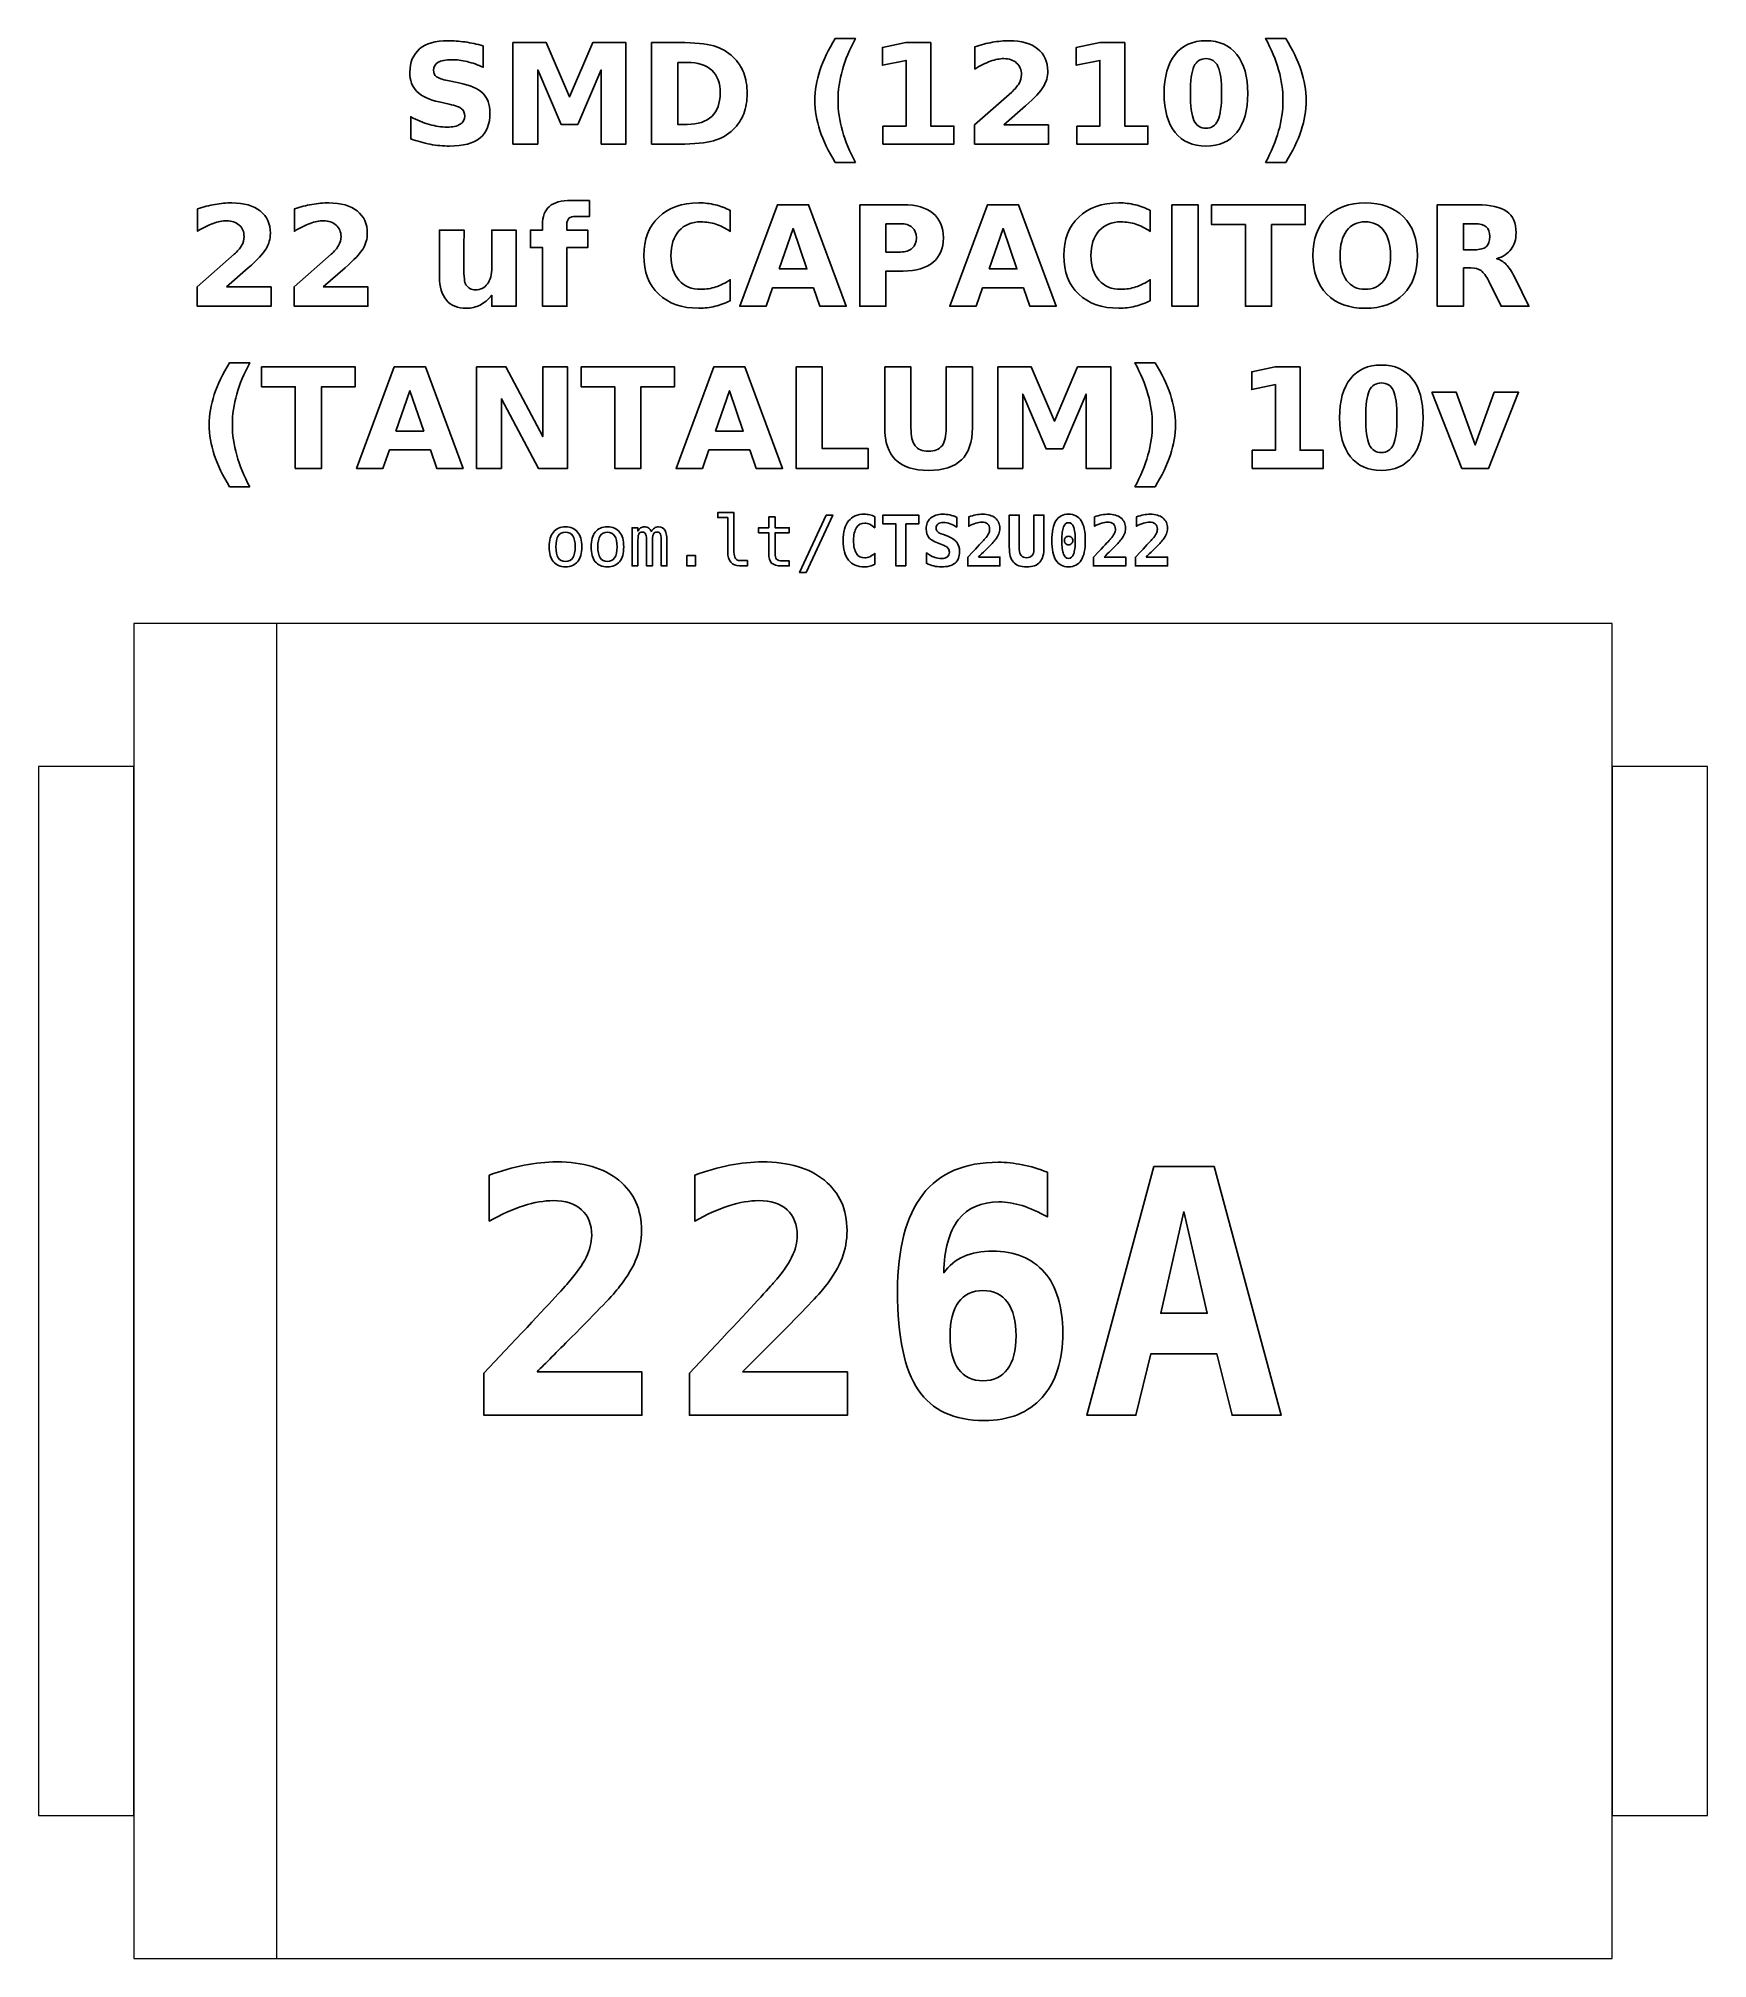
# Model space of a CAD drawing. Header units: centimetres. Extents: x -10.675 to -10.325, y -14.99 to -14.587.
import ezdxf

# ---------------------------------------------------------------- set-up
doc = ezdxf.new("R2010")
doc.units = ezdxf.units.CM
doc.header["$MEASUREMENT"] = 0
doc.layers.add('Layer 1', color=7, linetype='Continuous')

msp = doc.modelspace()

# ---------------------------------------------------------------- linework, layer by layer
at = {"layer": 'Layer 1', "color": 250}
for points, knots in [([(-10.58171, -14.58888), (-10.58171, -14.58888), (-10.58171, -14.59338), (-10.58171, -14.59338), (-10.58171, -14.59338), (-10.58288, -14.59286), (-10.58402, -14.59247), (-10.58513, -14.5922), (-10.58513, -14.5922), (-10.58625, -14.59193), (-10.5873, -14.5918), (-10.58829, -14.5918), (-10.58829, -14.5918), (-10.5896, -14.5918), (-10.59057, -14.59198), (-10.5912, -14.59234), (-10.5912, -14.59234), (-10.59182, -14.5927), (-10.59214, -14.59326), (-10.59214, -14.59402), (-10.59214, -14.59402), (-10.59214, -14.59459), (-10.59193, -14.59504), (-10.5915, -14.59536), (-10.5915, -14.59536), (-10.59108, -14.59567), (-10.59031, -14.59595), (-10.5892, -14.59618), (-10.5892, -14.59618), (-10.5892, -14.59618), (-10.58686, -14.59665), (-10.58686, -14.59665), (-10.58686, -14.59665), (-10.58449, -14.59712), (-10.58281, -14.59785), (-10.58181, -14.59882), (-10.58181, -14.59882), (-10.58081, -14.59979), (-10.58031, -14.60117), (-10.58031, -14.60295), (-10.58031, -14.60295), (-10.58031, -14.6053), (-10.58101, -14.60705), (-10.5824, -14.6082), (-10.5824, -14.6082), (-10.58379, -14.60934), (-10.58592, -14.60991), (-10.58878, -14.60991), (-10.58878, -14.60991), (-10.59014, -14.60991), (-10.59149, -14.60979), (-10.59285, -14.60953), (-10.59285, -14.60953), (-10.59421, -14.60927), (-10.59557, -14.60889), (-10.59693, -14.60839), (-10.59693, -14.60839), (-10.59693, -14.60839), (-10.59693, -14.60376), (-10.59693, -14.60376), (-10.59693, -14.60376), (-10.59557, -14.60448), (-10.59425, -14.60502), (-10.59298, -14.60539), (-10.59298, -14.60539), (-10.59171, -14.60575), (-10.59049, -14.60594), (-10.58931, -14.60594), (-10.58931, -14.60594), (-10.58812, -14.60594), (-10.58719, -14.60574), (-10.58656, -14.60534), (-10.58656, -14.60534), (-10.58592, -14.60494), (-10.5856, -14.60437), (-10.5856, -14.60362), (-10.5856, -14.60362), (-10.5856, -14.60296), (-10.58582, -14.60245), (-10.58625, -14.60209), (-10.58625, -14.60209), (-10.58668, -14.60173), (-10.58755, -14.6014), (-10.58884, -14.60112), (-10.58884, -14.60112), (-10.58884, -14.60112), (-10.59097, -14.60064), (-10.59097, -14.60064), (-10.59097, -14.60064), (-10.5931, -14.60019), (-10.59465, -14.59946), (-10.59564, -14.59846), (-10.59564, -14.59846), (-10.59662, -14.59747), (-10.59711, -14.59612), (-10.59711, -14.59443), (-10.59711, -14.59443), (-10.59711, -14.59231), (-10.59643, -14.59067), (-10.59506, -14.58953), (-10.59506, -14.58953), (-10.59369, -14.58839), (-10.59172, -14.58782), (-10.58915, -14.58782), (-10.58915, -14.58782), (-10.58798, -14.58782), (-10.58678, -14.58791), (-10.58554, -14.58808), (-10.58554, -14.58808), (-10.58431, -14.58826), (-10.58303, -14.58852), (-10.58171, -14.58888)], [0, 0, 0, 0, 0.035714, 0.035714, 0.035714, 0.035714, 0.071429, 0.071429, 0.071429, 0.071429, 0.107143, 0.107143, 0.107143, 0.107143, 0.142857, 0.142857, 0.142857, 0.142857, 0.178571, 0.178571, 0.178571, 0.178571, 0.214286, 0.214286, 0.214286, 0.214286, 0.25, 0.25, 0.25, 0.25, 0.285714, 0.285714, 0.285714, 0.285714, 0.321429, 0.321429, 0.321429, 0.321429, 0.357143, 0.357143, 0.357143, 0.357143, 0.392857, 0.392857, 0.392857, 0.392857, 0.428571, 0.428571, 0.428571, 0.428571, 0.464286, 0.464286, 0.464286, 0.464286, 0.5, 0.5, 0.5, 0.5, 0.535714, 0.535714, 0.535714, 0.535714, 0.571429, 0.571429, 0.571429, 0.571429, 0.607143, 0.607143, 0.607143, 0.607143, 0.642857, 0.642857, 0.642857, 0.642857, 0.678571, 0.678571, 0.678571, 0.678571, 0.714286, 0.714286, 0.714286, 0.714286, 0.75, 0.75, 0.75, 0.75, 0.785714, 0.785714, 0.785714, 0.785714, 0.821429, 0.821429, 0.821429, 0.821429, 0.857143, 0.857143, 0.857143, 0.857143, 0.892857, 0.892857, 0.892857, 0.892857, 0.928571, 0.928571, 0.928571, 0.928571, 0.964286, 0.964286, 0.964286, 0.964286, 1, 1, 1, 1]), ([(-10.57549, -14.58821), (-10.57549, -14.58821), (-10.5685, -14.58821), (-10.5685, -14.58821), (-10.5685, -14.58821), (-10.5685, -14.58821), (-10.56365, -14.5996), (-10.56365, -14.5996), (-10.56365, -14.5996), (-10.56365, -14.5996), (-10.55877, -14.58821), (-10.55877, -14.58821), (-10.55877, -14.58821), (-10.55877, -14.58821), (-10.5518, -14.58821), (-10.5518, -14.58821), (-10.5518, -14.58821), (-10.5518, -14.58821), (-10.5518, -14.6095), (-10.5518, -14.6095), (-10.5518, -14.6095), (-10.5518, -14.6095), (-10.55699, -14.6095), (-10.55699, -14.6095), (-10.55699, -14.6095), (-10.55699, -14.6095), (-10.55699, -14.59393), (-10.55699, -14.59393), (-10.55699, -14.59393), (-10.55699, -14.59393), (-10.5619, -14.60541), (-10.5619, -14.60541), (-10.5619, -14.60541), (-10.5619, -14.60541), (-10.56538, -14.60541), (-10.56538, -14.60541), (-10.56538, -14.60541), (-10.56538, -14.60541), (-10.57028, -14.59393), (-10.57028, -14.59393), (-10.57028, -14.59393), (-10.57028, -14.59393), (-10.57028, -14.6095), (-10.57028, -14.6095), (-10.57028, -14.6095), (-10.57028, -14.6095), (-10.57549, -14.6095), (-10.57549, -14.6095), (-10.57549, -14.6095), (-10.57549, -14.6095), (-10.57549, -14.58821), (-10.57549, -14.58821)], [0, 0, 0, 0, 0.076923, 0.076923, 0.076923, 0.076923, 0.153846, 0.153846, 0.153846, 0.153846, 0.230769, 0.230769, 0.230769, 0.230769, 0.307692, 0.307692, 0.307692, 0.307692, 0.384615, 0.384615, 0.384615, 0.384615, 0.461538, 0.461538, 0.461538, 0.461538, 0.538462, 0.538462, 0.538462, 0.538462, 0.615385, 0.615385, 0.615385, 0.615385, 0.692308, 0.692308, 0.692308, 0.692308, 0.769231, 0.769231, 0.769231, 0.769231, 0.846154, 0.846154, 0.846154, 0.846154, 0.923077, 0.923077, 0.923077, 0.923077, 1, 1, 1, 1]), ([(-10.54642, -14.58821), (-10.54642, -14.58821), (-10.54062, -14.58821), (-10.54062, -14.58821), (-10.54062, -14.58821), (-10.53739, -14.58821), (-10.53499, -14.58843), (-10.5334, -14.5889), (-10.5334, -14.5889), (-10.53182, -14.58936), (-10.53046, -14.59014), (-10.52933, -14.59124), (-10.52933, -14.59124), (-10.52833, -14.5922), (-10.52759, -14.59331), (-10.5271, -14.59457), (-10.5271, -14.59457), (-10.52662, -14.59582), (-10.52638, -14.59724), (-10.52638, -14.59883), (-10.52638, -14.59883), (-10.52638, -14.60044), (-10.52662, -14.60187), (-10.5271, -14.60313), (-10.5271, -14.60313), (-10.52759, -14.60439), (-10.52833, -14.6055), (-10.52933, -14.60646), (-10.52933, -14.60646), (-10.53047, -14.60757), (-10.53184, -14.60835), (-10.53344, -14.60881), (-10.53344, -14.60881), (-10.53504, -14.60927), (-10.53743, -14.6095), (-10.54062, -14.6095), (-10.54062, -14.6095), (-10.54062, -14.6095), (-10.54642, -14.6095), (-10.54642, -14.6095), (-10.54642, -14.6095), (-10.54642, -14.6095), (-10.54642, -14.58821), (-10.54642, -14.58821)], [0, 0, 0, 0, 0.090909, 0.090909, 0.090909, 0.090909, 0.181818, 0.181818, 0.181818, 0.181818, 0.272727, 0.272727, 0.272727, 0.272727, 0.363636, 0.363636, 0.363636, 0.363636, 0.454545, 0.454545, 0.454545, 0.454545, 0.545455, 0.545455, 0.545455, 0.545455, 0.636364, 0.636364, 0.636364, 0.636364, 0.727273, 0.727273, 0.727273, 0.727273, 0.818182, 0.818182, 0.818182, 0.818182, 0.909091, 0.909091, 0.909091, 0.909091, 1, 1, 1, 1]), ([(-10.50368, -14.61335), (-10.50368, -14.61335), (-10.50791, -14.61335), (-10.50791, -14.61335), (-10.50791, -14.61335), (-10.50937, -14.611), (-10.51044, -14.60877), (-10.51114, -14.60665), (-10.51114, -14.60665), (-10.51183, -14.60454), (-10.51218, -14.60244), (-10.51218, -14.60036), (-10.51218, -14.60036), (-10.51218, -14.59827), (-10.51183, -14.59617), (-10.51113, -14.59403), (-10.51113, -14.59403), (-10.51043, -14.5919), (-10.50936, -14.58967), (-10.50791, -14.58733), (-10.50791, -14.58733), (-10.50791, -14.58733), (-10.50368, -14.58733), (-10.50368, -14.58733), (-10.50368, -14.58733), (-10.50489, -14.58959), (-10.50581, -14.59179), (-10.50641, -14.59395), (-10.50641, -14.59395), (-10.50702, -14.5961), (-10.50733, -14.59822), (-10.50733, -14.60033), (-10.50733, -14.60033), (-10.50733, -14.60243), (-10.50703, -14.60456), (-10.50642, -14.60672), (-10.50642, -14.60672), (-10.50582, -14.60888), (-10.5049, -14.61109), (-10.50368, -14.61335)], [0, 0, 0, 0, 0.1, 0.1, 0.1, 0.1, 0.2, 0.2, 0.2, 0.2, 0.3, 0.3, 0.3, 0.3, 0.4, 0.4, 0.4, 0.4, 0.5, 0.5, 0.5, 0.5, 0.6, 0.6, 0.6, 0.6, 0.7, 0.7, 0.7, 0.7, 0.8, 0.8, 0.8, 0.8, 0.9, 0.9, 0.9, 0.9, 1, 1, 1, 1]), ([(-10.49792, -14.60571), (-10.49792, -14.60571), (-10.49307, -14.60571), (-10.49307, -14.60571), (-10.49307, -14.60571), (-10.49307, -14.60571), (-10.49307, -14.59194), (-10.49307, -14.59194), (-10.49307, -14.59194), (-10.49307, -14.59194), (-10.49804, -14.59297), (-10.49804, -14.59297), (-10.49804, -14.59297), (-10.49804, -14.59297), (-10.49804, -14.58923), (-10.49804, -14.58923), (-10.49804, -14.58923), (-10.49804, -14.58923), (-10.4931, -14.58821), (-10.4931, -14.58821), (-10.4931, -14.58821), (-10.4931, -14.58821), (-10.48788, -14.58821), (-10.48788, -14.58821), (-10.48788, -14.58821), (-10.48788, -14.58821), (-10.48788, -14.60571), (-10.48788, -14.60571), (-10.48788, -14.60571), (-10.48788, -14.60571), (-10.48303, -14.60571), (-10.48303, -14.60571), (-10.48303, -14.60571), (-10.48303, -14.60571), (-10.48303, -14.6095), (-10.48303, -14.6095), (-10.48303, -14.6095), (-10.48303, -14.6095), (-10.49792, -14.6095), (-10.49792, -14.6095), (-10.49792, -14.6095), (-10.49792, -14.6095), (-10.49792, -14.60571), (-10.49792, -14.60571)], [0, 0, 0, 0, 0.090909, 0.090909, 0.090909, 0.090909, 0.181818, 0.181818, 0.181818, 0.181818, 0.272727, 0.272727, 0.272727, 0.272727, 0.363636, 0.363636, 0.363636, 0.363636, 0.454545, 0.454545, 0.454545, 0.454545, 0.545455, 0.545455, 0.545455, 0.545455, 0.636364, 0.636364, 0.636364, 0.636364, 0.727273, 0.727273, 0.727273, 0.727273, 0.818182, 0.818182, 0.818182, 0.818182, 0.909091, 0.909091, 0.909091, 0.909091, 1, 1, 1, 1]), ([(-10.47259, -14.60546), (-10.47259, -14.60546), (-10.46322, -14.60546), (-10.46322, -14.60546), (-10.46322, -14.60546), (-10.46322, -14.60546), (-10.46322, -14.6095), (-10.46322, -14.6095), (-10.46322, -14.6095), (-10.46322, -14.6095), (-10.4787, -14.6095), (-10.4787, -14.6095), (-10.4787, -14.6095), (-10.4787, -14.6095), (-10.4787, -14.60546), (-10.4787, -14.60546), (-10.4787, -14.60546), (-10.4787, -14.60546), (-10.47092, -14.5986), (-10.47092, -14.5986), (-10.47092, -14.5986), (-10.47023, -14.59798), (-10.46972, -14.59736), (-10.46938, -14.59676), (-10.46938, -14.59676), (-10.46905, -14.59617), (-10.46888, -14.59554), (-10.46888, -14.59489), (-10.46888, -14.59489), (-10.46888, -14.5939), (-10.46922, -14.59309), (-10.46989, -14.59249), (-10.46989, -14.59249), (-10.47056, -14.59188), (-10.47145, -14.59157), (-10.47256, -14.59157), (-10.47256, -14.59157), (-10.47342, -14.59157), (-10.47435, -14.59176), (-10.47537, -14.59212), (-10.47537, -14.59212), (-10.47639, -14.59249), (-10.47748, -14.59304), (-10.47864, -14.59376), (-10.47864, -14.59376), (-10.47864, -14.59376), (-10.47864, -14.58908), (-10.47864, -14.58908), (-10.47864, -14.58908), (-10.4774, -14.58867), (-10.47618, -14.58836), (-10.47497, -14.58814), (-10.47497, -14.58814), (-10.47377, -14.58793), (-10.47258, -14.58782), (-10.47142, -14.58782), (-10.47142, -14.58782), (-10.46887, -14.58782), (-10.46689, -14.58838), (-10.46548, -14.58951), (-10.46548, -14.58951), (-10.46407, -14.59063), (-10.46336, -14.59219), (-10.46336, -14.5942), (-10.46336, -14.5942), (-10.46336, -14.59536), (-10.46366, -14.59644), (-10.46426, -14.59744), (-10.46426, -14.59744), (-10.46486, -14.59844), (-10.46612, -14.59979), (-10.46804, -14.60147), (-10.46804, -14.60147), (-10.46804, -14.60147), (-10.47259, -14.60546), (-10.47259, -14.60546)], [0, 0, 0, 0, 0.052632, 0.052632, 0.052632, 0.052632, 0.105263, 0.105263, 0.105263, 0.105263, 0.157895, 0.157895, 0.157895, 0.157895, 0.210526, 0.210526, 0.210526, 0.210526, 0.263158, 0.263158, 0.263158, 0.263158, 0.315789, 0.315789, 0.315789, 0.315789, 0.368421, 0.368421, 0.368421, 0.368421, 0.421053, 0.421053, 0.421053, 0.421053, 0.473684, 0.473684, 0.473684, 0.473684, 0.526316, 0.526316, 0.526316, 0.526316, 0.578947, 0.578947, 0.578947, 0.578947, 0.631579, 0.631579, 0.631579, 0.631579, 0.684211, 0.684211, 0.684211, 0.684211, 0.736842, 0.736842, 0.736842, 0.736842, 0.789474, 0.789474, 0.789474, 0.789474, 0.842105, 0.842105, 0.842105, 0.842105, 0.894737, 0.894737, 0.894737, 0.894737, 0.947368, 0.947368, 0.947368, 0.947368, 1, 1, 1, 1]), ([(-10.45726, -14.60571), (-10.45726, -14.60571), (-10.45241, -14.60571), (-10.45241, -14.60571), (-10.45241, -14.60571), (-10.45241, -14.60571), (-10.45241, -14.59194), (-10.45241, -14.59194), (-10.45241, -14.59194), (-10.45241, -14.59194), (-10.45738, -14.59297), (-10.45738, -14.59297), (-10.45738, -14.59297), (-10.45738, -14.59297), (-10.45738, -14.58923), (-10.45738, -14.58923), (-10.45738, -14.58923), (-10.45738, -14.58923), (-10.45244, -14.58821), (-10.45244, -14.58821), (-10.45244, -14.58821), (-10.45244, -14.58821), (-10.44722, -14.58821), (-10.44722, -14.58821), (-10.44722, -14.58821), (-10.44722, -14.58821), (-10.44722, -14.60571), (-10.44722, -14.60571), (-10.44722, -14.60571), (-10.44722, -14.60571), (-10.44237, -14.60571), (-10.44237, -14.60571), (-10.44237, -14.60571), (-10.44237, -14.60571), (-10.44237, -14.6095), (-10.44237, -14.6095), (-10.44237, -14.6095), (-10.44237, -14.6095), (-10.45726, -14.6095), (-10.45726, -14.6095), (-10.45726, -14.6095), (-10.45726, -14.6095), (-10.45726, -14.60571), (-10.45726, -14.60571)], [0, 0, 0, 0, 0.090909, 0.090909, 0.090909, 0.090909, 0.181818, 0.181818, 0.181818, 0.181818, 0.272727, 0.272727, 0.272727, 0.272727, 0.363636, 0.363636, 0.363636, 0.363636, 0.454545, 0.454545, 0.454545, 0.454545, 0.545455, 0.545455, 0.545455, 0.545455, 0.636364, 0.636364, 0.636364, 0.636364, 0.727273, 0.727273, 0.727273, 0.727273, 0.818182, 0.818182, 0.818182, 0.818182, 0.909091, 0.909091, 0.909091, 0.909091, 1, 1, 1, 1]), ([(-10.42142, -14.59887), (-10.42142, -14.6024), (-10.42218, -14.60512), (-10.42371, -14.60704), (-10.42371, -14.60704), (-10.42522, -14.60895), (-10.42739, -14.60991), (-10.43018, -14.60991), (-10.43018, -14.60991), (-10.43298, -14.60991), (-10.43515, -14.60895), (-10.43667, -14.60704), (-10.43667, -14.60704), (-10.43819, -14.60512), (-10.43895, -14.6024), (-10.43895, -14.59887), (-10.43895, -14.59887), (-10.43895, -14.59534), (-10.43819, -14.59261), (-10.43667, -14.59069), (-10.43667, -14.59069), (-10.43515, -14.58878), (-10.43298, -14.58782), (-10.43018, -14.58782), (-10.43018, -14.58782), (-10.42739, -14.58782), (-10.42522, -14.58878), (-10.42371, -14.59069), (-10.42371, -14.59069), (-10.42218, -14.59261), (-10.42142, -14.59534), (-10.42142, -14.59887)], [0, 0, 0, 0, 0.125, 0.125, 0.125, 0.125, 0.25, 0.25, 0.25, 0.25, 0.375, 0.375, 0.375, 0.375, 0.5, 0.5, 0.5, 0.5, 0.625, 0.625, 0.625, 0.625, 0.75, 0.75, 0.75, 0.75, 0.875, 0.875, 0.875, 0.875, 1, 1, 1, 1]), ([(-10.41768, -14.61335), (-10.41647, -14.61109), (-10.41555, -14.60888), (-10.41494, -14.60672), (-10.41494, -14.60672), (-10.41433, -14.60456), (-10.41403, -14.60243), (-10.41403, -14.60033), (-10.41403, -14.60033), (-10.41403, -14.59822), (-10.41433, -14.5961), (-10.41494, -14.59395), (-10.41494, -14.59395), (-10.41555, -14.59179), (-10.41647, -14.58959), (-10.41768, -14.58733), (-10.41768, -14.58733), (-10.41768, -14.58733), (-10.41345, -14.58733), (-10.41345, -14.58733), (-10.41345, -14.58733), (-10.412, -14.58967), (-10.41093, -14.5919), (-10.41023, -14.59403), (-10.41023, -14.59403), (-10.40953, -14.59617), (-10.40918, -14.59827), (-10.40918, -14.60036), (-10.40918, -14.60036), (-10.40918, -14.60244), (-10.40953, -14.60454), (-10.41022, -14.60665), (-10.41022, -14.60665), (-10.41092, -14.60877), (-10.41199, -14.611), (-10.41345, -14.61335), (-10.41345, -14.61335), (-10.41345, -14.61335), (-10.41768, -14.61335), (-10.41768, -14.61335)], [0, 0, 0, 0, 0.1, 0.1, 0.1, 0.1, 0.2, 0.2, 0.2, 0.2, 0.3, 0.3, 0.3, 0.3, 0.4, 0.4, 0.4, 0.4, 0.5, 0.5, 0.5, 0.5, 0.6, 0.6, 0.6, 0.6, 0.7, 0.7, 0.7, 0.7, 0.8, 0.8, 0.8, 0.8, 0.9, 0.9, 0.9, 0.9, 1, 1, 1, 1]), ([(-10.54093, -14.59236), (-10.54093, -14.59236), (-10.54093, -14.60535), (-10.54093, -14.60535), (-10.54093, -14.60535), (-10.54093, -14.60535), (-10.53896, -14.60535), (-10.53896, -14.60535), (-10.53896, -14.60535), (-10.53671, -14.60535), (-10.535, -14.60479), (-10.53382, -14.60368), (-10.53382, -14.60368), (-10.53264, -14.60257), (-10.53204, -14.60095), (-10.53204, -14.59883), (-10.53204, -14.59883), (-10.53204, -14.59672), (-10.53263, -14.59511), (-10.53381, -14.59401), (-10.53381, -14.59401), (-10.53499, -14.59291), (-10.53671, -14.59236), (-10.53896, -14.59236), (-10.53896, -14.59236), (-10.53896, -14.59236), (-10.54093, -14.59236), (-10.54093, -14.59236)], [0, 0, 0, 0, 0.142857, 0.142857, 0.142857, 0.142857, 0.285714, 0.285714, 0.285714, 0.285714, 0.428571, 0.428571, 0.428571, 0.428571, 0.571429, 0.571429, 0.571429, 0.571429, 0.714286, 0.714286, 0.714286, 0.714286, 0.857143, 0.857143, 0.857143, 0.857143, 1, 1, 1, 1]), ([(-10.42691, -14.59883), (-10.42691, -14.59617), (-10.42716, -14.5943), (-10.42766, -14.59321), (-10.42766, -14.59321), (-10.42816, -14.59212), (-10.429, -14.59157), (-10.43018, -14.59157), (-10.43018, -14.59157), (-10.43136, -14.59157), (-10.4322, -14.59212), (-10.43271, -14.59321), (-10.43271, -14.59321), (-10.43321, -14.5943), (-10.43346, -14.59617), (-10.43346, -14.59883), (-10.43346, -14.59883), (-10.43346, -14.60152), (-10.43321, -14.60342), (-10.43271, -14.60452), (-10.43271, -14.60452), (-10.4322, -14.60562), (-10.43136, -14.60617), (-10.43018, -14.60617), (-10.43018, -14.60617), (-10.42901, -14.60617), (-10.42817, -14.60562), (-10.42767, -14.60452), (-10.42767, -14.60452), (-10.42717, -14.60342), (-10.42691, -14.60152), (-10.42691, -14.59883)], [0, 0, 0, 0, 0.125, 0.125, 0.125, 0.125, 0.25, 0.25, 0.25, 0.25, 0.375, 0.375, 0.375, 0.375, 0.5, 0.5, 0.5, 0.5, 0.625, 0.625, 0.625, 0.625, 0.75, 0.75, 0.75, 0.75, 0.875, 0.875, 0.875, 0.875, 1, 1, 1, 1]), ([(-10.63559, -14.63946), (-10.63559, -14.63946), (-10.62622, -14.63946), (-10.62622, -14.63946), (-10.62622, -14.63946), (-10.62622, -14.63946), (-10.62622, -14.6435), (-10.62622, -14.6435), (-10.62622, -14.6435), (-10.62622, -14.6435), (-10.6417, -14.6435), (-10.6417, -14.6435), (-10.6417, -14.6435), (-10.6417, -14.6435), (-10.6417, -14.63946), (-10.6417, -14.63946), (-10.6417, -14.63946), (-10.6417, -14.63946), (-10.63392, -14.6326), (-10.63392, -14.6326), (-10.63392, -14.6326), (-10.63323, -14.63198), (-10.63272, -14.63136), (-10.63238, -14.63076), (-10.63238, -14.63076), (-10.63205, -14.63017), (-10.63188, -14.62954), (-10.63188, -14.62889), (-10.63188, -14.62889), (-10.63188, -14.6279), (-10.63222, -14.62709), (-10.63289, -14.62649), (-10.63289, -14.62649), (-10.63356, -14.62588), (-10.63445, -14.62557), (-10.63556, -14.62557), (-10.63556, -14.62557), (-10.63642, -14.62557), (-10.63735, -14.62576), (-10.63837, -14.62612), (-10.63837, -14.62612), (-10.63939, -14.62649), (-10.64048, -14.62704), (-10.64164, -14.62776), (-10.64164, -14.62776), (-10.64164, -14.62776), (-10.64164, -14.62308), (-10.64164, -14.62308), (-10.64164, -14.62308), (-10.6404, -14.62267), (-10.63918, -14.62236), (-10.63797, -14.62214), (-10.63797, -14.62214), (-10.63677, -14.62193), (-10.63558, -14.62182), (-10.63442, -14.62182), (-10.63442, -14.62182), (-10.63187, -14.62182), (-10.62989, -14.62238), (-10.62848, -14.62351), (-10.62848, -14.62351), (-10.62707, -14.62463), (-10.62636, -14.62619), (-10.62636, -14.6282), (-10.62636, -14.6282), (-10.62636, -14.62936), (-10.62666, -14.63044), (-10.62726, -14.63144), (-10.62726, -14.63144), (-10.62786, -14.63244), (-10.62912, -14.63379), (-10.63104, -14.63547), (-10.63104, -14.63547), (-10.63104, -14.63547), (-10.63559, -14.63946), (-10.63559, -14.63946)], [0, 0, 0, 0, 0.052632, 0.052632, 0.052632, 0.052632, 0.105263, 0.105263, 0.105263, 0.105263, 0.157895, 0.157895, 0.157895, 0.157895, 0.210526, 0.210526, 0.210526, 0.210526, 0.263158, 0.263158, 0.263158, 0.263158, 0.315789, 0.315789, 0.315789, 0.315789, 0.368421, 0.368421, 0.368421, 0.368421, 0.421053, 0.421053, 0.421053, 0.421053, 0.473684, 0.473684, 0.473684, 0.473684, 0.526316, 0.526316, 0.526316, 0.526316, 0.578947, 0.578947, 0.578947, 0.578947, 0.631579, 0.631579, 0.631579, 0.631579, 0.684211, 0.684211, 0.684211, 0.684211, 0.736842, 0.736842, 0.736842, 0.736842, 0.789474, 0.789474, 0.789474, 0.789474, 0.842105, 0.842105, 0.842105, 0.842105, 0.894737, 0.894737, 0.894737, 0.894737, 0.947368, 0.947368, 0.947368, 0.947368, 1, 1, 1, 1]), ([(-10.61526, -14.63946), (-10.61526, -14.63946), (-10.60589, -14.63946), (-10.60589, -14.63946), (-10.60589, -14.63946), (-10.60589, -14.63946), (-10.60589, -14.6435), (-10.60589, -14.6435), (-10.60589, -14.6435), (-10.60589, -14.6435), (-10.62137, -14.6435), (-10.62137, -14.6435), (-10.62137, -14.6435), (-10.62137, -14.6435), (-10.62137, -14.63946), (-10.62137, -14.63946), (-10.62137, -14.63946), (-10.62137, -14.63946), (-10.61359, -14.6326), (-10.61359, -14.6326), (-10.61359, -14.6326), (-10.6129, -14.63198), (-10.61239, -14.63136), (-10.61205, -14.63076), (-10.61205, -14.63076), (-10.61172, -14.63017), (-10.61155, -14.62954), (-10.61155, -14.62889), (-10.61155, -14.62889), (-10.61155, -14.6279), (-10.61189, -14.62709), (-10.61256, -14.62649), (-10.61256, -14.62649), (-10.61323, -14.62588), (-10.61412, -14.62557), (-10.61523, -14.62557), (-10.61523, -14.62557), (-10.61609, -14.62557), (-10.61702, -14.62576), (-10.61804, -14.62612), (-10.61804, -14.62612), (-10.61906, -14.62649), (-10.62015, -14.62704), (-10.62131, -14.62776), (-10.62131, -14.62776), (-10.62131, -14.62776), (-10.62131, -14.62308), (-10.62131, -14.62308), (-10.62131, -14.62308), (-10.62007, -14.62267), (-10.61885, -14.62236), (-10.61764, -14.62214), (-10.61764, -14.62214), (-10.61644, -14.62193), (-10.61525, -14.62182), (-10.61409, -14.62182), (-10.61409, -14.62182), (-10.61154, -14.62182), (-10.60956, -14.62238), (-10.60815, -14.62351), (-10.60815, -14.62351), (-10.60674, -14.62463), (-10.60603, -14.62619), (-10.60603, -14.6282), (-10.60603, -14.6282), (-10.60603, -14.62936), (-10.60633, -14.63044), (-10.60693, -14.63144), (-10.60693, -14.63144), (-10.60753, -14.63244), (-10.60879, -14.63379), (-10.61071, -14.63547), (-10.61071, -14.63547), (-10.61071, -14.63547), (-10.61526, -14.63946), (-10.61526, -14.63946)], [0, 0, 0, 0, 0.052632, 0.052632, 0.052632, 0.052632, 0.105263, 0.105263, 0.105263, 0.105263, 0.157895, 0.157895, 0.157895, 0.157895, 0.210526, 0.210526, 0.210526, 0.210526, 0.263158, 0.263158, 0.263158, 0.263158, 0.315789, 0.315789, 0.315789, 0.315789, 0.368421, 0.368421, 0.368421, 0.368421, 0.421053, 0.421053, 0.421053, 0.421053, 0.473684, 0.473684, 0.473684, 0.473684, 0.526316, 0.526316, 0.526316, 0.526316, 0.578947, 0.578947, 0.578947, 0.578947, 0.631579, 0.631579, 0.631579, 0.631579, 0.684211, 0.684211, 0.684211, 0.684211, 0.736842, 0.736842, 0.736842, 0.736842, 0.789474, 0.789474, 0.789474, 0.789474, 0.842105, 0.842105, 0.842105, 0.842105, 0.894737, 0.894737, 0.894737, 0.894737, 0.947368, 0.947368, 0.947368, 0.947368, 1, 1, 1, 1]), ([(-10.55942, -14.62131), (-10.55942, -14.62131), (-10.55942, -14.62465), (-10.55942, -14.62465), (-10.55942, -14.62465), (-10.55942, -14.62465), (-10.56225, -14.62465), (-10.56225, -14.62465), (-10.56225, -14.62465), (-10.56297, -14.62465), (-10.56348, -14.62479), (-10.56376, -14.62505), (-10.56376, -14.62505), (-10.56405, -14.62531), (-10.56419, -14.62576), (-10.56419, -14.62641), (-10.56419, -14.62641), (-10.56419, -14.62641), (-10.56419, -14.62753), (-10.56419, -14.62753), (-10.56419, -14.62753), (-10.56419, -14.62753), (-10.55982, -14.62753), (-10.55982, -14.62753), (-10.55982, -14.62753), (-10.55982, -14.62753), (-10.55982, -14.63118), (-10.55982, -14.63118), (-10.55982, -14.63118), (-10.55982, -14.63118), (-10.56419, -14.63118), (-10.56419, -14.63118), (-10.56419, -14.63118), (-10.56419, -14.63118), (-10.56419, -14.6435), (-10.56419, -14.6435), (-10.56419, -14.6435), (-10.56419, -14.6435), (-10.56929, -14.6435), (-10.56929, -14.6435), (-10.56929, -14.6435), (-10.56929, -14.6435), (-10.56929, -14.63118), (-10.56929, -14.63118), (-10.56929, -14.63118), (-10.56929, -14.63118), (-10.57183, -14.63118), (-10.57183, -14.63118), (-10.57183, -14.63118), (-10.57183, -14.63118), (-10.57183, -14.62753), (-10.57183, -14.62753), (-10.57183, -14.62753), (-10.57183, -14.62753), (-10.56929, -14.62753), (-10.56929, -14.62753), (-10.56929, -14.62753), (-10.56929, -14.62753), (-10.56929, -14.62641), (-10.56929, -14.62641), (-10.56929, -14.62641), (-10.56929, -14.62467), (-10.56881, -14.62338), (-10.56784, -14.62255), (-10.56784, -14.62255), (-10.56687, -14.62172), (-10.56536, -14.62131), (-10.56333, -14.62131), (-10.56333, -14.62131), (-10.56333, -14.62131), (-10.55942, -14.62131), (-10.55942, -14.62131)], [0, 0, 0, 0, 0.055556, 0.055556, 0.055556, 0.055556, 0.111111, 0.111111, 0.111111, 0.111111, 0.166667, 0.166667, 0.166667, 0.166667, 0.222222, 0.222222, 0.222222, 0.222222, 0.277778, 0.277778, 0.277778, 0.277778, 0.333333, 0.333333, 0.333333, 0.333333, 0.388889, 0.388889, 0.388889, 0.388889, 0.444444, 0.444444, 0.444444, 0.444444, 0.5, 0.5, 0.5, 0.5, 0.555556, 0.555556, 0.555556, 0.555556, 0.611111, 0.611111, 0.611111, 0.611111, 0.666667, 0.666667, 0.666667, 0.666667, 0.722222, 0.722222, 0.722222, 0.722222, 0.777778, 0.777778, 0.777778, 0.777778, 0.833333, 0.833333, 0.833333, 0.833333, 0.888889, 0.888889, 0.888889, 0.888889, 0.944444, 0.944444, 0.944444, 0.944444, 1, 1, 1, 1]), ([(-10.52994, -14.64233), (-10.53095, -14.64285), (-10.532, -14.64325), (-10.53309, -14.64351), (-10.53309, -14.64351), (-10.53418, -14.64378), (-10.53533, -14.64391), (-10.53652, -14.64391), (-10.53652, -14.64391), (-10.54006, -14.64391), (-10.54287, -14.64292), (-10.54494, -14.64094), (-10.54494, -14.64094), (-10.54702, -14.63896), (-10.54805, -14.63627), (-10.54805, -14.63287), (-10.54805, -14.63287), (-10.54805, -14.62947), (-10.54702, -14.62678), (-10.54494, -14.6248), (-10.54494, -14.6248), (-10.54287, -14.62281), (-10.54006, -14.62182), (-10.53652, -14.62182), (-10.53652, -14.62182), (-10.53533, -14.62182), (-10.53418, -14.62195), (-10.53309, -14.62222), (-10.53309, -14.62222), (-10.532, -14.62249), (-10.53095, -14.62288), (-10.52994, -14.6234), (-10.52994, -14.6234), (-10.52994, -14.6234), (-10.52994, -14.62781), (-10.52994, -14.62781), (-10.52994, -14.62781), (-10.53096, -14.62711), (-10.53196, -14.62661), (-10.53295, -14.62629), (-10.53295, -14.62629), (-10.53394, -14.62596), (-10.53498, -14.6258), (-10.53607, -14.6258), (-10.53607, -14.6258), (-10.53803, -14.6258), (-10.53957, -14.62643), (-10.54069, -14.62768), (-10.54069, -14.62768), (-10.54182, -14.62894), (-10.54238, -14.63067), (-10.54238, -14.63287), (-10.54238, -14.63287), (-10.54238, -14.63507), (-10.54182, -14.6368), (-10.54069, -14.63805), (-10.54069, -14.63805), (-10.53957, -14.63931), (-10.53803, -14.63994), (-10.53607, -14.63994), (-10.53607, -14.63994), (-10.53498, -14.63994), (-10.53394, -14.63978), (-10.53295, -14.63945), (-10.53295, -14.63945), (-10.53196, -14.63913), (-10.53096, -14.63862), (-10.52994, -14.63793), (-10.52994, -14.63793), (-10.52994, -14.63793), (-10.52994, -14.64233), (-10.52994, -14.64233)], [0, 0, 0, 0, 0.055556, 0.055556, 0.055556, 0.055556, 0.111111, 0.111111, 0.111111, 0.111111, 0.166667, 0.166667, 0.166667, 0.166667, 0.222222, 0.222222, 0.222222, 0.222222, 0.277778, 0.277778, 0.277778, 0.277778, 0.333333, 0.333333, 0.333333, 0.333333, 0.388889, 0.388889, 0.388889, 0.388889, 0.444444, 0.444444, 0.444444, 0.444444, 0.5, 0.5, 0.5, 0.5, 0.555556, 0.555556, 0.555556, 0.555556, 0.611111, 0.611111, 0.611111, 0.611111, 0.666667, 0.666667, 0.666667, 0.666667, 0.722222, 0.722222, 0.722222, 0.722222, 0.777778, 0.777778, 0.777778, 0.777778, 0.833333, 0.833333, 0.833333, 0.833333, 0.888889, 0.888889, 0.888889, 0.888889, 0.944444, 0.944444, 0.944444, 0.944444, 1, 1, 1, 1]), ([(-10.51247, -14.63962), (-10.51247, -14.63962), (-10.52105, -14.63962), (-10.52105, -14.63962), (-10.52105, -14.63962), (-10.52105, -14.63962), (-10.52241, -14.6435), (-10.52241, -14.6435), (-10.52241, -14.6435), (-10.52241, -14.6435), (-10.52793, -14.6435), (-10.52793, -14.6435), (-10.52793, -14.6435), (-10.52793, -14.6435), (-10.52004, -14.62221), (-10.52004, -14.62221), (-10.52004, -14.62221), (-10.52004, -14.62221), (-10.51349, -14.62221), (-10.51349, -14.62221), (-10.51349, -14.62221), (-10.51349, -14.62221), (-10.50561, -14.6435), (-10.50561, -14.6435), (-10.50561, -14.6435), (-10.50561, -14.6435), (-10.51113, -14.6435), (-10.51113, -14.6435), (-10.51113, -14.6435), (-10.51113, -14.6435), (-10.51247, -14.63962), (-10.51247, -14.63962)], [0, 0, 0, 0, 0.125, 0.125, 0.125, 0.125, 0.25, 0.25, 0.25, 0.25, 0.375, 0.375, 0.375, 0.375, 0.5, 0.5, 0.5, 0.5, 0.625, 0.625, 0.625, 0.625, 0.75, 0.75, 0.75, 0.75, 0.875, 0.875, 0.875, 0.875, 1, 1, 1, 1]), ([(-10.50278, -14.62221), (-10.50278, -14.62221), (-10.49366, -14.62221), (-10.49366, -14.62221), (-10.49366, -14.62221), (-10.49095, -14.62221), (-10.48887, -14.62281), (-10.48742, -14.62401), (-10.48742, -14.62401), (-10.48597, -14.62521), (-10.48525, -14.62693), (-10.48525, -14.62915), (-10.48525, -14.62915), (-10.48525, -14.63138), (-10.48597, -14.6331), (-10.48742, -14.6343), (-10.48742, -14.6343), (-10.48887, -14.63551), (-10.49095, -14.63611), (-10.49366, -14.63611), (-10.49366, -14.63611), (-10.49366, -14.63611), (-10.49729, -14.63611), (-10.49729, -14.63611), (-10.49729, -14.63611), (-10.49729, -14.63611), (-10.49729, -14.6435), (-10.49729, -14.6435), (-10.49729, -14.6435), (-10.49729, -14.6435), (-10.50278, -14.6435), (-10.50278, -14.6435), (-10.50278, -14.6435), (-10.50278, -14.6435), (-10.50278, -14.62221), (-10.50278, -14.62221)], [0, 0, 0, 0, 0.111111, 0.111111, 0.111111, 0.111111, 0.222222, 0.222222, 0.222222, 0.222222, 0.333333, 0.333333, 0.333333, 0.333333, 0.444444, 0.444444, 0.444444, 0.444444, 0.555556, 0.555556, 0.555556, 0.555556, 0.666667, 0.666667, 0.666667, 0.666667, 0.777778, 0.777778, 0.777778, 0.777778, 0.888889, 0.888889, 0.888889, 0.888889, 1, 1, 1, 1]), ([(-10.46845, -14.63962), (-10.46845, -14.63962), (-10.47703, -14.63962), (-10.47703, -14.63962), (-10.47703, -14.63962), (-10.47703, -14.63962), (-10.47839, -14.6435), (-10.47839, -14.6435), (-10.47839, -14.6435), (-10.47839, -14.6435), (-10.48391, -14.6435), (-10.48391, -14.6435), (-10.48391, -14.6435), (-10.48391, -14.6435), (-10.47602, -14.62221), (-10.47602, -14.62221), (-10.47602, -14.62221), (-10.47602, -14.62221), (-10.46947, -14.62221), (-10.46947, -14.62221), (-10.46947, -14.62221), (-10.46947, -14.62221), (-10.46159, -14.6435), (-10.46159, -14.6435), (-10.46159, -14.6435), (-10.46159, -14.6435), (-10.46711, -14.6435), (-10.46711, -14.6435), (-10.46711, -14.6435), (-10.46711, -14.6435), (-10.46845, -14.63962), (-10.46845, -14.63962)], [0, 0, 0, 0, 0.125, 0.125, 0.125, 0.125, 0.25, 0.25, 0.25, 0.25, 0.375, 0.375, 0.375, 0.375, 0.5, 0.5, 0.5, 0.5, 0.625, 0.625, 0.625, 0.625, 0.75, 0.75, 0.75, 0.75, 0.875, 0.875, 0.875, 0.875, 1, 1, 1, 1]), ([(-10.44187, -14.64233), (-10.44288, -14.64285), (-10.44393, -14.64325), (-10.44502, -14.64351), (-10.44502, -14.64351), (-10.44611, -14.64378), (-10.44726, -14.64391), (-10.44845, -14.64391), (-10.44845, -14.64391), (-10.45199, -14.64391), (-10.4548, -14.64292), (-10.45687, -14.64094), (-10.45687, -14.64094), (-10.45895, -14.63896), (-10.45998, -14.63627), (-10.45998, -14.63287), (-10.45998, -14.63287), (-10.45998, -14.62947), (-10.45895, -14.62678), (-10.45687, -14.6248), (-10.45687, -14.6248), (-10.4548, -14.62281), (-10.45199, -14.62182), (-10.44845, -14.62182), (-10.44845, -14.62182), (-10.44726, -14.62182), (-10.44611, -14.62195), (-10.44502, -14.62222), (-10.44502, -14.62222), (-10.44393, -14.62249), (-10.44288, -14.62288), (-10.44187, -14.6234), (-10.44187, -14.6234), (-10.44187, -14.6234), (-10.44187, -14.62781), (-10.44187, -14.62781), (-10.44187, -14.62781), (-10.44289, -14.62711), (-10.44389, -14.62661), (-10.44488, -14.62629), (-10.44488, -14.62629), (-10.44587, -14.62596), (-10.44691, -14.6258), (-10.448, -14.6258), (-10.448, -14.6258), (-10.44996, -14.6258), (-10.4515, -14.62643), (-10.45262, -14.62768), (-10.45262, -14.62768), (-10.45375, -14.62894), (-10.45431, -14.63067), (-10.45431, -14.63287), (-10.45431, -14.63287), (-10.45431, -14.63507), (-10.45375, -14.6368), (-10.45262, -14.63805), (-10.45262, -14.63805), (-10.4515, -14.63931), (-10.44996, -14.63994), (-10.448, -14.63994), (-10.448, -14.63994), (-10.44691, -14.63994), (-10.44587, -14.63978), (-10.44488, -14.63945), (-10.44488, -14.63945), (-10.44389, -14.63913), (-10.44289, -14.63862), (-10.44187, -14.63793), (-10.44187, -14.63793), (-10.44187, -14.63793), (-10.44187, -14.64233), (-10.44187, -14.64233)], [0, 0, 0, 0, 0.055556, 0.055556, 0.055556, 0.055556, 0.111111, 0.111111, 0.111111, 0.111111, 0.166667, 0.166667, 0.166667, 0.166667, 0.222222, 0.222222, 0.222222, 0.222222, 0.277778, 0.277778, 0.277778, 0.277778, 0.333333, 0.333333, 0.333333, 0.333333, 0.388889, 0.388889, 0.388889, 0.388889, 0.444444, 0.444444, 0.444444, 0.444444, 0.5, 0.5, 0.5, 0.5, 0.555556, 0.555556, 0.555556, 0.555556, 0.611111, 0.611111, 0.611111, 0.611111, 0.666667, 0.666667, 0.666667, 0.666667, 0.722222, 0.722222, 0.722222, 0.722222, 0.777778, 0.777778, 0.777778, 0.777778, 0.833333, 0.833333, 0.833333, 0.833333, 0.888889, 0.888889, 0.888889, 0.888889, 0.944444, 0.944444, 0.944444, 0.944444, 1, 1, 1, 1]), ([(-10.43732, -14.62221), (-10.43732, -14.62221), (-10.43183, -14.62221), (-10.43183, -14.62221), (-10.43183, -14.62221), (-10.43183, -14.62221), (-10.43183, -14.6435), (-10.43183, -14.6435), (-10.43183, -14.6435), (-10.43183, -14.6435), (-10.43732, -14.6435), (-10.43732, -14.6435), (-10.43732, -14.6435), (-10.43732, -14.6435), (-10.43732, -14.62221), (-10.43732, -14.62221)], [0, 0, 0, 0, 0.25, 0.25, 0.25, 0.25, 0.5, 0.5, 0.5, 0.5, 0.75, 0.75, 0.75, 0.75, 1, 1, 1, 1]), ([(-10.42899, -14.62221), (-10.42899, -14.62221), (-10.40936, -14.62221), (-10.40936, -14.62221), (-10.40936, -14.62221), (-10.40936, -14.62221), (-10.40936, -14.62636), (-10.40936, -14.62636), (-10.40936, -14.62636), (-10.40936, -14.62636), (-10.41642, -14.62636), (-10.41642, -14.62636), (-10.41642, -14.62636), (-10.41642, -14.62636), (-10.41642, -14.6435), (-10.41642, -14.6435), (-10.41642, -14.6435), (-10.41642, -14.6435), (-10.42192, -14.6435), (-10.42192, -14.6435), (-10.42192, -14.6435), (-10.42192, -14.6435), (-10.42192, -14.62636), (-10.42192, -14.62636), (-10.42192, -14.62636), (-10.42192, -14.62636), (-10.42899, -14.62636), (-10.42899, -14.62636), (-10.42899, -14.62636), (-10.42899, -14.62636), (-10.42899, -14.62221), (-10.42899, -14.62221)], [0, 0, 0, 0, 0.125, 0.125, 0.125, 0.125, 0.25, 0.25, 0.25, 0.25, 0.375, 0.375, 0.375, 0.375, 0.5, 0.5, 0.5, 0.5, 0.625, 0.625, 0.625, 0.625, 0.75, 0.75, 0.75, 0.75, 0.875, 0.875, 0.875, 0.875, 1, 1, 1, 1]), ([(-10.39679, -14.62182), (-10.39337, -14.62182), (-10.39069, -14.6228), (-10.38875, -14.62476), (-10.38875, -14.62476), (-10.38681, -14.62672), (-10.38584, -14.62942), (-10.38584, -14.63287), (-10.38584, -14.63287), (-10.38584, -14.63631), (-10.38681, -14.63902), (-10.38875, -14.64097), (-10.38875, -14.64097), (-10.39069, -14.64294), (-10.39337, -14.64391), (-10.39679, -14.64391), (-10.39679, -14.64391), (-10.4002, -14.64391), (-10.40288, -14.64294), (-10.40483, -14.64097), (-10.40483, -14.64097), (-10.40677, -14.63902), (-10.40774, -14.63631), (-10.40774, -14.63287), (-10.40774, -14.63287), (-10.40774, -14.62942), (-10.40677, -14.62672), (-10.40483, -14.62476), (-10.40483, -14.62476), (-10.40288, -14.6228), (-10.4002, -14.62182), (-10.39679, -14.62182)], [0, 0, 0, 0, 0.125, 0.125, 0.125, 0.125, 0.25, 0.25, 0.25, 0.25, 0.375, 0.375, 0.375, 0.375, 0.5, 0.5, 0.5, 0.5, 0.625, 0.625, 0.625, 0.625, 0.75, 0.75, 0.75, 0.75, 0.875, 0.875, 0.875, 0.875, 1, 1, 1, 1]), ([(-10.3762, -14.63544), (-10.3762, -14.63544), (-10.3762, -14.6435), (-10.3762, -14.6435), (-10.3762, -14.6435), (-10.3762, -14.6435), (-10.38169, -14.6435), (-10.38169, -14.6435), (-10.38169, -14.6435), (-10.38169, -14.6435), (-10.38169, -14.62221), (-10.38169, -14.62221), (-10.38169, -14.62221), (-10.38169, -14.62221), (-10.3733, -14.62221), (-10.3733, -14.62221), (-10.3733, -14.62221), (-10.3705, -14.62221), (-10.36844, -14.62268), (-10.36713, -14.62362), (-10.36713, -14.62362), (-10.36582, -14.62456), (-10.36517, -14.62605), (-10.36517, -14.62808), (-10.36517, -14.62808), (-10.36517, -14.62949), (-10.36551, -14.63065), (-10.36619, -14.63155), (-10.36619, -14.63155), (-10.36687, -14.63245), (-10.3679, -14.63312), (-10.36926, -14.63354), (-10.36926, -14.63354), (-10.36851, -14.63372), (-10.36784, -14.6341), (-10.36724, -14.63471), (-10.36724, -14.63471), (-10.36665, -14.63531), (-10.36605, -14.63623), (-10.36544, -14.63745), (-10.36544, -14.63745), (-10.36544, -14.63745), (-10.36246, -14.6435), (-10.36246, -14.6435), (-10.36246, -14.6435), (-10.36246, -14.6435), (-10.36831, -14.6435), (-10.36831, -14.6435), (-10.36831, -14.6435), (-10.36831, -14.6435), (-10.3709, -14.63821), (-10.3709, -14.63821), (-10.3709, -14.63821), (-10.37143, -14.63715), (-10.37196, -14.63642), (-10.3725, -14.63603), (-10.3725, -14.63603), (-10.37303, -14.63564), (-10.37375, -14.63544), (-10.37464, -14.63544), (-10.37464, -14.63544), (-10.37464, -14.63544), (-10.3762, -14.63544), (-10.3762, -14.63544)], [0, 0, 0, 0, 0.0625, 0.0625, 0.0625, 0.0625, 0.125, 0.125, 0.125, 0.125, 0.1875, 0.1875, 0.1875, 0.1875, 0.25, 0.25, 0.25, 0.25, 0.3125, 0.3125, 0.3125, 0.3125, 0.375, 0.375, 0.375, 0.375, 0.4375, 0.4375, 0.4375, 0.4375, 0.5, 0.5, 0.5, 0.5, 0.5625, 0.5625, 0.5625, 0.5625, 0.625, 0.625, 0.625, 0.625, 0.6875, 0.6875, 0.6875, 0.6875, 0.75, 0.75, 0.75, 0.75, 0.8125, 0.8125, 0.8125, 0.8125, 0.875, 0.875, 0.875, 0.875, 0.9375, 0.9375, 0.9375, 0.9375, 1, 1, 1, 1]), ([(-10.5909, -14.63728), (-10.5909, -14.63728), (-10.5909, -14.62753), (-10.5909, -14.62753), (-10.5909, -14.62753), (-10.5909, -14.62753), (-10.58576, -14.62753), (-10.58576, -14.62753), (-10.58576, -14.62753), (-10.58576, -14.62753), (-10.58576, -14.62912), (-10.58576, -14.62912), (-10.58576, -14.62912), (-10.58576, -14.62999), (-10.58577, -14.63108), (-10.58578, -14.63238), (-10.58578, -14.63238), (-10.58579, -14.63369), (-10.58579, -14.63456), (-10.58579, -14.635), (-10.58579, -14.635), (-10.58579, -14.63629), (-10.58576, -14.63721), (-10.58569, -14.63777), (-10.58569, -14.63777), (-10.58562, -14.63834), (-10.58551, -14.63875), (-10.58535, -14.63901), (-10.58535, -14.63901), (-10.58514, -14.63934), (-10.58486, -14.6396), (-10.58453, -14.63978), (-10.58453, -14.63978), (-10.58419, -14.63996), (-10.5838, -14.64005), (-10.58337, -14.64005), (-10.58337, -14.64005), (-10.5823, -14.64005), (-10.58146, -14.63964), (-10.58085, -14.63882), (-10.58085, -14.63882), (-10.58024, -14.638), (-10.57994, -14.63687), (-10.57994, -14.63541), (-10.57994, -14.63541), (-10.57994, -14.63541), (-10.57994, -14.62753), (-10.57994, -14.62753), (-10.57994, -14.62753), (-10.57994, -14.62753), (-10.57484, -14.62753), (-10.57484, -14.62753), (-10.57484, -14.62753), (-10.57484, -14.62753), (-10.57484, -14.6435), (-10.57484, -14.6435), (-10.57484, -14.6435), (-10.57484, -14.6435), (-10.57994, -14.6435), (-10.57994, -14.6435), (-10.57994, -14.6435), (-10.57994, -14.6435), (-10.57994, -14.64119), (-10.57994, -14.64119), (-10.57994, -14.64119), (-10.58071, -14.64212), (-10.58153, -14.64281), (-10.58239, -14.64325), (-10.58239, -14.64325), (-10.58325, -14.64369), (-10.5842, -14.64391), (-10.58523, -14.64391), (-10.58523, -14.64391), (-10.58708, -14.64391), (-10.58848, -14.64335), (-10.58945, -14.64221), (-10.58945, -14.64221), (-10.59041, -14.64109), (-10.5909, -14.63944), (-10.5909, -14.63728)], [0, 0, 0, 0, 0.05, 0.05, 0.05, 0.05, 0.1, 0.1, 0.1, 0.1, 0.15, 0.15, 0.15, 0.15, 0.2, 0.2, 0.2, 0.2, 0.25, 0.25, 0.25, 0.25, 0.3, 0.3, 0.3, 0.3, 0.35, 0.35, 0.35, 0.35, 0.4, 0.4, 0.4, 0.4, 0.45, 0.45, 0.45, 0.45, 0.5, 0.5, 0.5, 0.5, 0.55, 0.55, 0.55, 0.55, 0.6, 0.6, 0.6, 0.6, 0.65, 0.65, 0.65, 0.65, 0.7, 0.7, 0.7, 0.7, 0.75, 0.75, 0.75, 0.75, 0.8, 0.8, 0.8, 0.8, 0.85, 0.85, 0.85, 0.85, 0.9, 0.9, 0.9, 0.9, 0.95, 0.95, 0.95, 0.95, 1, 1, 1, 1]), ([(-10.51969, -14.63567), (-10.51969, -14.63567), (-10.51385, -14.63567), (-10.51385, -14.63567), (-10.51385, -14.63567), (-10.51385, -14.63567), (-10.51676, -14.6272), (-10.51676, -14.6272), (-10.51676, -14.6272), (-10.51676, -14.6272), (-10.51969, -14.63567), (-10.51969, -14.63567)], [0, 0, 0, 0, 0.333333, 0.333333, 0.333333, 0.333333, 0.666667, 0.666667, 0.666667, 0.666667, 1, 1, 1, 1]), ([(-10.49729, -14.62618), (-10.49729, -14.62618), (-10.49729, -14.63213), (-10.49729, -14.63213), (-10.49729, -14.63213), (-10.49729, -14.63213), (-10.49425, -14.63213), (-10.49425, -14.63213), (-10.49425, -14.63213), (-10.49318, -14.63213), (-10.49236, -14.63187), (-10.49178, -14.63135), (-10.49178, -14.63135), (-10.4912, -14.63084), (-10.49091, -14.6301), (-10.49091, -14.62915), (-10.49091, -14.62915), (-10.49091, -14.6282), (-10.4912, -14.62747), (-10.49178, -14.62695), (-10.49178, -14.62695), (-10.49236, -14.62644), (-10.49318, -14.62618), (-10.49425, -14.62618), (-10.49425, -14.62618), (-10.49425, -14.62618), (-10.49729, -14.62618), (-10.49729, -14.62618)], [0, 0, 0, 0, 0.142857, 0.142857, 0.142857, 0.142857, 0.285714, 0.285714, 0.285714, 0.285714, 0.428571, 0.428571, 0.428571, 0.428571, 0.571429, 0.571429, 0.571429, 0.571429, 0.714286, 0.714286, 0.714286, 0.714286, 0.857143, 0.857143, 0.857143, 0.857143, 1, 1, 1, 1]), ([(-10.47567, -14.63567), (-10.47567, -14.63567), (-10.46983, -14.63567), (-10.46983, -14.63567), (-10.46983, -14.63567), (-10.46983, -14.63567), (-10.47274, -14.6272), (-10.47274, -14.6272), (-10.47274, -14.6272), (-10.47274, -14.6272), (-10.47567, -14.63567), (-10.47567, -14.63567)], [0, 0, 0, 0, 0.333333, 0.333333, 0.333333, 0.333333, 0.666667, 0.666667, 0.666667, 0.666667, 1, 1, 1, 1]), ([(-10.39679, -14.6258), (-10.39847, -14.6258), (-10.39976, -14.62642), (-10.40069, -14.62765), (-10.40069, -14.62765), (-10.40161, -14.62889), (-10.40207, -14.63063), (-10.40207, -14.63287), (-10.40207, -14.63287), (-10.40207, -14.63511), (-10.40161, -14.63684), (-10.40069, -14.63808), (-10.40069, -14.63808), (-10.39976, -14.63932), (-10.39847, -14.63994), (-10.39679, -14.63994), (-10.39679, -14.63994), (-10.39511, -14.63994), (-10.39381, -14.63932), (-10.39288, -14.63808), (-10.39288, -14.63808), (-10.39196, -14.63684), (-10.3915, -14.63511), (-10.3915, -14.63287), (-10.3915, -14.63287), (-10.3915, -14.63063), (-10.39196, -14.62889), (-10.39288, -14.62765), (-10.39288, -14.62765), (-10.39381, -14.62642), (-10.39511, -14.6258), (-10.39679, -14.6258)], [0, 0, 0, 0, 0.125, 0.125, 0.125, 0.125, 0.25, 0.25, 0.25, 0.25, 0.375, 0.375, 0.375, 0.375, 0.5, 0.5, 0.5, 0.5, 0.625, 0.625, 0.625, 0.625, 0.75, 0.75, 0.75, 0.75, 0.875, 0.875, 0.875, 0.875, 1, 1, 1, 1]), ([(-10.37388, -14.63165), (-10.37273, -14.63165), (-10.37191, -14.63144), (-10.37141, -14.63101), (-10.37141, -14.63101), (-10.37091, -14.63058), (-10.37066, -14.62987), (-10.37066, -14.62889), (-10.37066, -14.62889), (-10.37066, -14.62793), (-10.37091, -14.62723), (-10.37141, -14.62681), (-10.37141, -14.62681), (-10.37191, -14.62639), (-10.37273, -14.62618), (-10.37388, -14.62618), (-10.37388, -14.62618), (-10.37388, -14.62618), (-10.3762, -14.62618), (-10.3762, -14.62618), (-10.3762, -14.62618), (-10.3762, -14.62618), (-10.3762, -14.63165), (-10.3762, -14.63165), (-10.3762, -14.63165), (-10.3762, -14.63165), (-10.37388, -14.63165), (-10.37388, -14.63165)], [0, 0, 0, 0, 0.142857, 0.142857, 0.142857, 0.142857, 0.285714, 0.285714, 0.285714, 0.285714, 0.428571, 0.428571, 0.428571, 0.428571, 0.571429, 0.571429, 0.571429, 0.571429, 0.714286, 0.714286, 0.714286, 0.714286, 0.857143, 0.857143, 0.857143, 0.857143, 1, 1, 1, 1]), ([(-10.63068, -14.68135), (-10.63068, -14.68135), (-10.63491, -14.68135), (-10.63491, -14.68135), (-10.63491, -14.68135), (-10.63637, -14.679), (-10.63744, -14.67677), (-10.63814, -14.67465), (-10.63814, -14.67465), (-10.63883, -14.67254), (-10.63918, -14.67044), (-10.63918, -14.66836), (-10.63918, -14.66836), (-10.63918, -14.66627), (-10.63883, -14.66417), (-10.63813, -14.66203), (-10.63813, -14.66203), (-10.63743, -14.6599), (-10.63636, -14.65767), (-10.63491, -14.65533), (-10.63491, -14.65533), (-10.63491, -14.65533), (-10.63068, -14.65533), (-10.63068, -14.65533), (-10.63068, -14.65533), (-10.63189, -14.65759), (-10.63281, -14.65979), (-10.63341, -14.66195), (-10.63341, -14.66195), (-10.63402, -14.6641), (-10.63433, -14.66622), (-10.63433, -14.66833), (-10.63433, -14.66833), (-10.63433, -14.67043), (-10.63403, -14.67256), (-10.63342, -14.67472), (-10.63342, -14.67472), (-10.63282, -14.67688), (-10.6319, -14.67909), (-10.63068, -14.68135)], [0, 0, 0, 0, 0.1, 0.1, 0.1, 0.1, 0.2, 0.2, 0.2, 0.2, 0.3, 0.3, 0.3, 0.3, 0.4, 0.4, 0.4, 0.4, 0.5, 0.5, 0.5, 0.5, 0.6, 0.6, 0.6, 0.6, 0.7, 0.7, 0.7, 0.7, 0.8, 0.8, 0.8, 0.8, 0.9, 0.9, 0.9, 0.9, 1, 1, 1, 1]), ([(-10.6282, -14.65621), (-10.6282, -14.65621), (-10.60857, -14.65621), (-10.60857, -14.65621), (-10.60857, -14.65621), (-10.60857, -14.65621), (-10.60857, -14.66036), (-10.60857, -14.66036), (-10.60857, -14.66036), (-10.60857, -14.66036), (-10.61563, -14.66036), (-10.61563, -14.66036), (-10.61563, -14.66036), (-10.61563, -14.66036), (-10.61563, -14.6775), (-10.61563, -14.6775), (-10.61563, -14.6775), (-10.61563, -14.6775), (-10.62113, -14.6775), (-10.62113, -14.6775), (-10.62113, -14.6775), (-10.62113, -14.6775), (-10.62113, -14.66036), (-10.62113, -14.66036), (-10.62113, -14.66036), (-10.62113, -14.66036), (-10.6282, -14.66036), (-10.6282, -14.66036), (-10.6282, -14.66036), (-10.6282, -14.66036), (-10.6282, -14.65621), (-10.6282, -14.65621)], [0, 0, 0, 0, 0.125, 0.125, 0.125, 0.125, 0.25, 0.25, 0.25, 0.25, 0.375, 0.375, 0.375, 0.375, 0.5, 0.5, 0.5, 0.5, 0.625, 0.625, 0.625, 0.625, 0.75, 0.75, 0.75, 0.75, 0.875, 0.875, 0.875, 0.875, 1, 1, 1, 1]), ([(-10.59281, -14.67362), (-10.59281, -14.67362), (-10.60139, -14.67362), (-10.60139, -14.67362), (-10.60139, -14.67362), (-10.60139, -14.67362), (-10.60275, -14.6775), (-10.60275, -14.6775), (-10.60275, -14.6775), (-10.60275, -14.6775), (-10.60827, -14.6775), (-10.60827, -14.6775), (-10.60827, -14.6775), (-10.60827, -14.6775), (-10.60038, -14.65621), (-10.60038, -14.65621), (-10.60038, -14.65621), (-10.60038, -14.65621), (-10.59383, -14.65621), (-10.59383, -14.65621), (-10.59383, -14.65621), (-10.59383, -14.65621), (-10.58595, -14.6775), (-10.58595, -14.6775), (-10.58595, -14.6775), (-10.58595, -14.6775), (-10.59147, -14.6775), (-10.59147, -14.6775), (-10.59147, -14.6775), (-10.59147, -14.6775), (-10.59281, -14.67362), (-10.59281, -14.67362)], [0, 0, 0, 0, 0.125, 0.125, 0.125, 0.125, 0.25, 0.25, 0.25, 0.25, 0.375, 0.375, 0.375, 0.375, 0.5, 0.5, 0.5, 0.5, 0.625, 0.625, 0.625, 0.625, 0.75, 0.75, 0.75, 0.75, 0.875, 0.875, 0.875, 0.875, 1, 1, 1, 1]), ([(-10.58312, -14.65621), (-10.58312, -14.65621), (-10.57698, -14.65621), (-10.57698, -14.65621), (-10.57698, -14.65621), (-10.57698, -14.65621), (-10.56924, -14.67081), (-10.56924, -14.67081), (-10.56924, -14.67081), (-10.56924, -14.67081), (-10.56924, -14.65621), (-10.56924, -14.65621), (-10.56924, -14.65621), (-10.56924, -14.65621), (-10.56403, -14.65621), (-10.56403, -14.65621), (-10.56403, -14.65621), (-10.56403, -14.65621), (-10.56403, -14.6775), (-10.56403, -14.6775), (-10.56403, -14.6775), (-10.56403, -14.6775), (-10.57017, -14.6775), (-10.57017, -14.6775), (-10.57017, -14.6775), (-10.57017, -14.6775), (-10.57791, -14.66289), (-10.57791, -14.66289), (-10.57791, -14.66289), (-10.57791, -14.66289), (-10.57791, -14.6775), (-10.57791, -14.6775), (-10.57791, -14.6775), (-10.57791, -14.6775), (-10.58312, -14.6775), (-10.58312, -14.6775), (-10.58312, -14.6775), (-10.58312, -14.6775), (-10.58312, -14.65621), (-10.58312, -14.65621)], [0, 0, 0, 0, 0.1, 0.1, 0.1, 0.1, 0.2, 0.2, 0.2, 0.2, 0.3, 0.3, 0.3, 0.3, 0.4, 0.4, 0.4, 0.4, 0.5, 0.5, 0.5, 0.5, 0.6, 0.6, 0.6, 0.6, 0.7, 0.7, 0.7, 0.7, 0.8, 0.8, 0.8, 0.8, 0.9, 0.9, 0.9, 0.9, 1, 1, 1, 1]), ([(-10.56122, -14.65621), (-10.56122, -14.65621), (-10.54159, -14.65621), (-10.54159, -14.65621), (-10.54159, -14.65621), (-10.54159, -14.65621), (-10.54159, -14.66036), (-10.54159, -14.66036), (-10.54159, -14.66036), (-10.54159, -14.66036), (-10.54865, -14.66036), (-10.54865, -14.66036), (-10.54865, -14.66036), (-10.54865, -14.66036), (-10.54865, -14.6775), (-10.54865, -14.6775), (-10.54865, -14.6775), (-10.54865, -14.6775), (-10.55415, -14.6775), (-10.55415, -14.6775), (-10.55415, -14.6775), (-10.55415, -14.6775), (-10.55415, -14.66036), (-10.55415, -14.66036), (-10.55415, -14.66036), (-10.55415, -14.66036), (-10.56122, -14.66036), (-10.56122, -14.66036), (-10.56122, -14.66036), (-10.56122, -14.66036), (-10.56122, -14.65621), (-10.56122, -14.65621)], [0, 0, 0, 0, 0.125, 0.125, 0.125, 0.125, 0.25, 0.25, 0.25, 0.25, 0.375, 0.375, 0.375, 0.375, 0.5, 0.5, 0.5, 0.5, 0.625, 0.625, 0.625, 0.625, 0.75, 0.75, 0.75, 0.75, 0.875, 0.875, 0.875, 0.875, 1, 1, 1, 1]), ([(-10.52583, -14.67362), (-10.52583, -14.67362), (-10.53441, -14.67362), (-10.53441, -14.67362), (-10.53441, -14.67362), (-10.53441, -14.67362), (-10.53577, -14.6775), (-10.53577, -14.6775), (-10.53577, -14.6775), (-10.53577, -14.6775), (-10.54129, -14.6775), (-10.54129, -14.6775), (-10.54129, -14.6775), (-10.54129, -14.6775), (-10.5334, -14.65621), (-10.5334, -14.65621), (-10.5334, -14.65621), (-10.5334, -14.65621), (-10.52685, -14.65621), (-10.52685, -14.65621), (-10.52685, -14.65621), (-10.52685, -14.65621), (-10.51897, -14.6775), (-10.51897, -14.6775), (-10.51897, -14.6775), (-10.51897, -14.6775), (-10.52449, -14.6775), (-10.52449, -14.6775), (-10.52449, -14.6775), (-10.52449, -14.6775), (-10.52583, -14.67362), (-10.52583, -14.67362)], [0, 0, 0, 0, 0.125, 0.125, 0.125, 0.125, 0.25, 0.25, 0.25, 0.25, 0.375, 0.375, 0.375, 0.375, 0.5, 0.5, 0.5, 0.5, 0.625, 0.625, 0.625, 0.625, 0.75, 0.75, 0.75, 0.75, 0.875, 0.875, 0.875, 0.875, 1, 1, 1, 1]), ([(-10.51614, -14.65621), (-10.51614, -14.65621), (-10.51065, -14.65621), (-10.51065, -14.65621), (-10.51065, -14.65621), (-10.51065, -14.65621), (-10.51065, -14.67335), (-10.51065, -14.67335), (-10.51065, -14.67335), (-10.51065, -14.67335), (-10.50101, -14.67335), (-10.50101, -14.67335), (-10.50101, -14.67335), (-10.50101, -14.67335), (-10.50101, -14.6775), (-10.50101, -14.6775), (-10.50101, -14.6775), (-10.50101, -14.6775), (-10.51614, -14.6775), (-10.51614, -14.6775), (-10.51614, -14.6775), (-10.51614, -14.6775), (-10.51614, -14.65621), (-10.51614, -14.65621)], [0, 0, 0, 0, 0.166667, 0.166667, 0.166667, 0.166667, 0.333333, 0.333333, 0.333333, 0.333333, 0.5, 0.5, 0.5, 0.5, 0.666667, 0.666667, 0.666667, 0.666667, 0.833333, 0.833333, 0.833333, 0.833333, 1, 1, 1, 1]), ([(-10.49753, -14.65621), (-10.49753, -14.65621), (-10.49204, -14.65621), (-10.49204, -14.65621), (-10.49204, -14.65621), (-10.49204, -14.65621), (-10.49204, -14.66897), (-10.49204, -14.66897), (-10.49204, -14.66897), (-10.49204, -14.67073), (-10.49175, -14.67199), (-10.49117, -14.67274), (-10.49117, -14.67274), (-10.4906, -14.6735), (-10.48966, -14.67388), (-10.48836, -14.67388), (-10.48836, -14.67388), (-10.48704, -14.67388), (-10.4861, -14.6735), (-10.48552, -14.67274), (-10.48552, -14.67274), (-10.48495, -14.67199), (-10.48466, -14.67073), (-10.48466, -14.66897), (-10.48466, -14.66897), (-10.48466, -14.66897), (-10.48466, -14.65621), (-10.48466, -14.65621), (-10.48466, -14.65621), (-10.48466, -14.65621), (-10.47917, -14.65621), (-10.47917, -14.65621), (-10.47917, -14.65621), (-10.47917, -14.65621), (-10.47917, -14.66897), (-10.47917, -14.66897), (-10.47917, -14.66897), (-10.47917, -14.67198), (-10.47992, -14.67423), (-10.48144, -14.6757), (-10.48144, -14.6757), (-10.48295, -14.67718), (-10.48525, -14.67791), (-10.48836, -14.67791), (-10.48836, -14.67791), (-10.49145, -14.67791), (-10.49375, -14.67718), (-10.49526, -14.6757), (-10.49526, -14.6757), (-10.49677, -14.67423), (-10.49753, -14.67198), (-10.49753, -14.66897), (-10.49753, -14.66897), (-10.49753, -14.66897), (-10.49753, -14.65621), (-10.49753, -14.65621)], [0, 0, 0, 0, 0.071429, 0.071429, 0.071429, 0.071429, 0.142857, 0.142857, 0.142857, 0.142857, 0.214286, 0.214286, 0.214286, 0.214286, 0.285714, 0.285714, 0.285714, 0.285714, 0.357143, 0.357143, 0.357143, 0.357143, 0.428571, 0.428571, 0.428571, 0.428571, 0.5, 0.5, 0.5, 0.5, 0.571429, 0.571429, 0.571429, 0.571429, 0.642857, 0.642857, 0.642857, 0.642857, 0.714286, 0.714286, 0.714286, 0.714286, 0.785714, 0.785714, 0.785714, 0.785714, 0.857143, 0.857143, 0.857143, 0.857143, 0.928571, 0.928571, 0.928571, 0.928571, 1, 1, 1, 1]), ([(-10.47381, -14.65621), (-10.47381, -14.65621), (-10.46682, -14.65621), (-10.46682, -14.65621), (-10.46682, -14.65621), (-10.46682, -14.65621), (-10.46197, -14.6676), (-10.46197, -14.6676), (-10.46197, -14.6676), (-10.46197, -14.6676), (-10.45709, -14.65621), (-10.45709, -14.65621), (-10.45709, -14.65621), (-10.45709, -14.65621), (-10.45012, -14.65621), (-10.45012, -14.65621), (-10.45012, -14.65621), (-10.45012, -14.65621), (-10.45012, -14.6775), (-10.45012, -14.6775), (-10.45012, -14.6775), (-10.45012, -14.6775), (-10.45531, -14.6775), (-10.45531, -14.6775), (-10.45531, -14.6775), (-10.45531, -14.6775), (-10.45531, -14.66193), (-10.45531, -14.66193), (-10.45531, -14.66193), (-10.45531, -14.66193), (-10.46022, -14.67341), (-10.46022, -14.67341), (-10.46022, -14.67341), (-10.46022, -14.67341), (-10.4637, -14.67341), (-10.4637, -14.67341), (-10.4637, -14.67341), (-10.4637, -14.67341), (-10.4686, -14.66193), (-10.4686, -14.66193), (-10.4686, -14.66193), (-10.4686, -14.66193), (-10.4686, -14.6775), (-10.4686, -14.6775), (-10.4686, -14.6775), (-10.4686, -14.6775), (-10.47381, -14.6775), (-10.47381, -14.6775), (-10.47381, -14.6775), (-10.47381, -14.6775), (-10.47381, -14.65621), (-10.47381, -14.65621)], [0, 0, 0, 0, 0.076923, 0.076923, 0.076923, 0.076923, 0.153846, 0.153846, 0.153846, 0.153846, 0.230769, 0.230769, 0.230769, 0.230769, 0.307692, 0.307692, 0.307692, 0.307692, 0.384615, 0.384615, 0.384615, 0.384615, 0.461538, 0.461538, 0.461538, 0.461538, 0.538462, 0.538462, 0.538462, 0.538462, 0.615385, 0.615385, 0.615385, 0.615385, 0.692308, 0.692308, 0.692308, 0.692308, 0.769231, 0.769231, 0.769231, 0.769231, 0.846154, 0.846154, 0.846154, 0.846154, 0.923077, 0.923077, 0.923077, 0.923077, 1, 1, 1, 1]), ([(-10.44508, -14.68135), (-10.44387, -14.67909), (-10.44295, -14.67688), (-10.44234, -14.67472), (-10.44234, -14.67472), (-10.44173, -14.67256), (-10.44143, -14.67043), (-10.44143, -14.66833), (-10.44143, -14.66833), (-10.44143, -14.66622), (-10.44173, -14.6641), (-10.44234, -14.66195), (-10.44234, -14.66195), (-10.44295, -14.65979), (-10.44387, -14.65759), (-10.44508, -14.65533), (-10.44508, -14.65533), (-10.44508, -14.65533), (-10.44085, -14.65533), (-10.44085, -14.65533), (-10.44085, -14.65533), (-10.4394, -14.65767), (-10.43833, -14.6599), (-10.43763, -14.66203), (-10.43763, -14.66203), (-10.43693, -14.66417), (-10.43658, -14.66627), (-10.43658, -14.66836), (-10.43658, -14.66836), (-10.43658, -14.67044), (-10.43693, -14.67254), (-10.43762, -14.67465), (-10.43762, -14.67465), (-10.43832, -14.67677), (-10.43939, -14.679), (-10.44085, -14.68135), (-10.44085, -14.68135), (-10.44085, -14.68135), (-10.44508, -14.68135), (-10.44508, -14.68135)], [0, 0, 0, 0, 0.1, 0.1, 0.1, 0.1, 0.2, 0.2, 0.2, 0.2, 0.3, 0.3, 0.3, 0.3, 0.4, 0.4, 0.4, 0.4, 0.5, 0.5, 0.5, 0.5, 0.6, 0.6, 0.6, 0.6, 0.7, 0.7, 0.7, 0.7, 0.8, 0.8, 0.8, 0.8, 0.9, 0.9, 0.9, 0.9, 1, 1, 1, 1]), ([(-10.42048, -14.67371), (-10.42048, -14.67371), (-10.41563, -14.67371), (-10.41563, -14.67371), (-10.41563, -14.67371), (-10.41563, -14.67371), (-10.41563, -14.65994), (-10.41563, -14.65994), (-10.41563, -14.65994), (-10.41563, -14.65994), (-10.4206, -14.66097), (-10.4206, -14.66097), (-10.4206, -14.66097), (-10.4206, -14.66097), (-10.4206, -14.65723), (-10.4206, -14.65723), (-10.4206, -14.65723), (-10.4206, -14.65723), (-10.41566, -14.65621), (-10.41566, -14.65621), (-10.41566, -14.65621), (-10.41566, -14.65621), (-10.41044, -14.65621), (-10.41044, -14.65621), (-10.41044, -14.65621), (-10.41044, -14.65621), (-10.41044, -14.67371), (-10.41044, -14.67371), (-10.41044, -14.67371), (-10.41044, -14.67371), (-10.40559, -14.67371), (-10.40559, -14.67371), (-10.40559, -14.67371), (-10.40559, -14.67371), (-10.40559, -14.6775), (-10.40559, -14.6775), (-10.40559, -14.6775), (-10.40559, -14.6775), (-10.42048, -14.6775), (-10.42048, -14.6775), (-10.42048, -14.6775), (-10.42048, -14.6775), (-10.42048, -14.67371), (-10.42048, -14.67371)], [0, 0, 0, 0, 0.090909, 0.090909, 0.090909, 0.090909, 0.181818, 0.181818, 0.181818, 0.181818, 0.272727, 0.272727, 0.272727, 0.272727, 0.363636, 0.363636, 0.363636, 0.363636, 0.454545, 0.454545, 0.454545, 0.454545, 0.545455, 0.545455, 0.545455, 0.545455, 0.636364, 0.636364, 0.636364, 0.636364, 0.727273, 0.727273, 0.727273, 0.727273, 0.818182, 0.818182, 0.818182, 0.818182, 0.909091, 0.909091, 0.909091, 0.909091, 1, 1, 1, 1]), ([(-10.38464, -14.66687), (-10.38464, -14.6704), (-10.3854, -14.67312), (-10.38693, -14.67504), (-10.38693, -14.67504), (-10.38844, -14.67695), (-10.39061, -14.67791), (-10.3934, -14.67791), (-10.3934, -14.67791), (-10.3962, -14.67791), (-10.39837, -14.67695), (-10.39989, -14.67504), (-10.39989, -14.67504), (-10.40141, -14.67312), (-10.40217, -14.6704), (-10.40217, -14.66687), (-10.40217, -14.66687), (-10.40217, -14.66334), (-10.40141, -14.66061), (-10.39989, -14.65869), (-10.39989, -14.65869), (-10.39837, -14.65678), (-10.3962, -14.65582), (-10.3934, -14.65582), (-10.3934, -14.65582), (-10.39061, -14.65582), (-10.38844, -14.65678), (-10.38693, -14.65869), (-10.38693, -14.65869), (-10.3854, -14.66061), (-10.38464, -14.66334), (-10.38464, -14.66687)], [0, 0, 0, 0, 0.125, 0.125, 0.125, 0.125, 0.25, 0.25, 0.25, 0.25, 0.375, 0.375, 0.375, 0.375, 0.5, 0.5, 0.5, 0.5, 0.625, 0.625, 0.625, 0.625, 0.75, 0.75, 0.75, 0.75, 0.875, 0.875, 0.875, 0.875, 1, 1, 1, 1]), ([(-10.39013, -14.66683), (-10.39013, -14.66417), (-10.39038, -14.6623), (-10.39088, -14.66121), (-10.39088, -14.66121), (-10.39138, -14.66012), (-10.39222, -14.65957), (-10.3934, -14.65957), (-10.3934, -14.65957), (-10.39458, -14.65957), (-10.39542, -14.66012), (-10.39593, -14.66121), (-10.39593, -14.66121), (-10.39643, -14.6623), (-10.39668, -14.66417), (-10.39668, -14.66683), (-10.39668, -14.66683), (-10.39668, -14.66952), (-10.39643, -14.67142), (-10.39593, -14.67252), (-10.39593, -14.67252), (-10.39542, -14.67362), (-10.39458, -14.67417), (-10.3934, -14.67417), (-10.3934, -14.67417), (-10.39223, -14.67417), (-10.39139, -14.67362), (-10.39089, -14.67252), (-10.39089, -14.67252), (-10.39039, -14.67142), (-10.39013, -14.66952), (-10.39013, -14.66683)], [0, 0, 0, 0, 0.125, 0.125, 0.125, 0.125, 0.25, 0.25, 0.25, 0.25, 0.375, 0.375, 0.375, 0.375, 0.5, 0.5, 0.5, 0.5, 0.625, 0.625, 0.625, 0.625, 0.75, 0.75, 0.75, 0.75, 0.875, 0.875, 0.875, 0.875, 1, 1, 1, 1]), ([(-10.60003, -14.66967), (-10.60003, -14.66967), (-10.59419, -14.66967), (-10.59419, -14.66967), (-10.59419, -14.66967), (-10.59419, -14.66967), (-10.5971, -14.6612), (-10.5971, -14.6612), (-10.5971, -14.6612), (-10.5971, -14.6612), (-10.60003, -14.66967), (-10.60003, -14.66967)], [0, 0, 0, 0, 0.333333, 0.333333, 0.333333, 0.333333, 0.666667, 0.666667, 0.666667, 0.666667, 1, 1, 1, 1]), ([(-10.53305, -14.66967), (-10.53305, -14.66967), (-10.52721, -14.66967), (-10.52721, -14.66967), (-10.52721, -14.66967), (-10.52721, -14.66967), (-10.53012, -14.6612), (-10.53012, -14.6612), (-10.53012, -14.6612), (-10.53012, -14.6612), (-10.53305, -14.66967), (-10.53305, -14.66967)], [0, 0, 0, 0, 0.333333, 0.333333, 0.333333, 0.333333, 0.666667, 0.666667, 0.666667, 0.666667, 1, 1, 1, 1]), ([(-10.3828, -14.66153), (-10.3828, -14.66153), (-10.37769, -14.66153), (-10.37769, -14.66153), (-10.37769, -14.66153), (-10.37769, -14.66153), (-10.37371, -14.67256), (-10.37371, -14.67256), (-10.37371, -14.67256), (-10.37371, -14.67256), (-10.36975, -14.66153), (-10.36975, -14.66153), (-10.36975, -14.66153), (-10.36975, -14.66153), (-10.36463, -14.66153), (-10.36463, -14.66153), (-10.36463, -14.66153), (-10.36463, -14.66153), (-10.37092, -14.6775), (-10.37092, -14.6775), (-10.37092, -14.6775), (-10.37092, -14.6775), (-10.37652, -14.6775), (-10.37652, -14.6775), (-10.37652, -14.6775), (-10.37652, -14.6775), (-10.3828, -14.66153), (-10.3828, -14.66153)], [0, 0, 0, 0, 0.142857, 0.142857, 0.142857, 0.142857, 0.285714, 0.285714, 0.285714, 0.285714, 0.428571, 0.428571, 0.428571, 0.428571, 0.571429, 0.571429, 0.571429, 0.571429, 0.714286, 0.714286, 0.714286, 0.714286, 0.857143, 0.857143, 0.857143, 0.857143, 1, 1, 1, 1]), ([(-10.52915, -14.69505), (-10.52915, -14.69564), (-10.52905, -14.69608), (-10.52883, -14.69638), (-10.52883, -14.69638), (-10.52861, -14.69668), (-10.5283, -14.69683), (-10.52787, -14.69683), (-10.52787, -14.69683), (-10.52787, -14.69683), (-10.52634, -14.69683), (-10.52634, -14.69683), (-10.52634, -14.69683), (-10.52634, -14.69683), (-10.52634, -14.69794), (-10.52634, -14.69794), (-10.52634, -14.69794), (-10.52634, -14.69794), (-10.528, -14.69794), (-10.528, -14.69794), (-10.528, -14.69794), (-10.52878, -14.69794), (-10.52939, -14.69769), (-10.52982, -14.69718), (-10.52982, -14.69718), (-10.53025, -14.69668), (-10.53047, -14.69597), (-10.53047, -14.69505), (-10.53047, -14.69505), (-10.53047, -14.69505), (-10.53047, -14.6878), (-10.53047, -14.6878), (-10.53047, -14.6878), (-10.53047, -14.6878), (-10.53257, -14.6878), (-10.53257, -14.6878), (-10.53257, -14.6878), (-10.53257, -14.6878), (-10.53257, -14.68677), (-10.53257, -14.68677), (-10.53257, -14.68677), (-10.53257, -14.68677), (-10.52915, -14.68677), (-10.52915, -14.68677), (-10.52915, -14.68677), (-10.52915, -14.68677), (-10.52915, -14.69505), (-10.52915, -14.69505)], [0, 0, 0, 0, 0.083333, 0.083333, 0.083333, 0.083333, 0.166667, 0.166667, 0.166667, 0.166667, 0.25, 0.25, 0.25, 0.25, 0.333333, 0.333333, 0.333333, 0.333333, 0.416667, 0.416667, 0.416667, 0.416667, 0.5, 0.5, 0.5, 0.5, 0.583333, 0.583333, 0.583333, 0.583333, 0.666667, 0.666667, 0.666667, 0.666667, 0.75, 0.75, 0.75, 0.75, 0.833333, 0.833333, 0.833333, 0.833333, 0.916667, 0.916667, 0.916667, 0.916667, 1, 1, 1, 1]), ([(-10.52054, -14.68769), (-10.52054, -14.68769), (-10.52054, -14.68996), (-10.52054, -14.68996), (-10.52054, -14.68996), (-10.52054, -14.68996), (-10.51756, -14.68996), (-10.51756, -14.68996), (-10.51756, -14.68996), (-10.51756, -14.68996), (-10.51756, -14.69098), (-10.51756, -14.69098), (-10.51756, -14.69098), (-10.51756, -14.69098), (-10.52054, -14.69098), (-10.52054, -14.69098), (-10.52054, -14.69098), (-10.52054, -14.69098), (-10.52054, -14.69531), (-10.52054, -14.69531), (-10.52054, -14.69531), (-10.52054, -14.6959), (-10.52043, -14.69631), (-10.52021, -14.69654), (-10.52021, -14.69654), (-10.51998, -14.69677), (-10.51959, -14.69689), (-10.51904, -14.69689), (-10.51904, -14.69689), (-10.51904, -14.69689), (-10.51756, -14.69689), (-10.51756, -14.69689), (-10.51756, -14.69689), (-10.51756, -14.69689), (-10.51756, -14.69794), (-10.51756, -14.69794), (-10.51756, -14.69794), (-10.51756, -14.69794), (-10.51917, -14.69794), (-10.51917, -14.69794), (-10.51917, -14.69794), (-10.52015, -14.69794), (-10.52084, -14.69774), (-10.52125, -14.69735), (-10.52125, -14.69735), (-10.52165, -14.69695), (-10.52185, -14.69627), (-10.52185, -14.69531), (-10.52185, -14.69531), (-10.52185, -14.69531), (-10.52185, -14.69098), (-10.52185, -14.69098), (-10.52185, -14.69098), (-10.52185, -14.69098), (-10.52399, -14.69098), (-10.52399, -14.69098), (-10.52399, -14.69098), (-10.52399, -14.69098), (-10.52399, -14.68996), (-10.52399, -14.68996), (-10.52399, -14.68996), (-10.52399, -14.68996), (-10.52185, -14.68996), (-10.52185, -14.68996), (-10.52185, -14.68996), (-10.52185, -14.68996), (-10.52185, -14.68769), (-10.52185, -14.68769), (-10.52185, -14.68769), (-10.52185, -14.68769), (-10.52054, -14.68769), (-10.52054, -14.68769)], [0, 0, 0, 0, 0.055556, 0.055556, 0.055556, 0.055556, 0.111111, 0.111111, 0.111111, 0.111111, 0.166667, 0.166667, 0.166667, 0.166667, 0.222222, 0.222222, 0.222222, 0.222222, 0.277778, 0.277778, 0.277778, 0.277778, 0.333333, 0.333333, 0.333333, 0.333333, 0.388889, 0.388889, 0.388889, 0.388889, 0.444444, 0.444444, 0.444444, 0.444444, 0.5, 0.5, 0.5, 0.5, 0.555556, 0.555556, 0.555556, 0.555556, 0.611111, 0.611111, 0.611111, 0.611111, 0.666667, 0.666667, 0.666667, 0.666667, 0.722222, 0.722222, 0.722222, 0.722222, 0.777778, 0.777778, 0.777778, 0.777778, 0.833333, 0.833333, 0.833333, 0.833333, 0.888889, 0.888889, 0.888889, 0.888889, 0.944444, 0.944444, 0.944444, 0.944444, 1, 1, 1, 1]), ([(-10.50979, -14.6873), (-10.50979, -14.6873), (-10.50844, -14.6873), (-10.50844, -14.6873), (-10.50844, -14.6873), (-10.50844, -14.6873), (-10.51404, -14.6993), (-10.51404, -14.6993), (-10.51404, -14.6993), (-10.51404, -14.6993), (-10.5154, -14.6993), (-10.5154, -14.6993), (-10.5154, -14.6993), (-10.5154, -14.6993), (-10.50979, -14.6873), (-10.50979, -14.6873)], [0, 0, 0, 0, 0.25, 0.25, 0.25, 0.25, 0.5, 0.5, 0.5, 0.5, 0.75, 0.75, 0.75, 0.75, 1, 1, 1, 1]), ([(-10.49963, -14.69763), (-10.49997, -14.6978), (-10.50031, -14.69793), (-10.50068, -14.69802), (-10.50068, -14.69802), (-10.50105, -14.6981), (-10.50143, -14.69815), (-10.50184, -14.69815), (-10.50184, -14.69815), (-10.50327, -14.69815), (-10.50437, -14.69767), (-10.50512, -14.69673), (-10.50512, -14.69673), (-10.50588, -14.69578), (-10.50626, -14.69442), (-10.50626, -14.69263), (-10.50626, -14.69263), (-10.50626, -14.69084), (-10.50588, -14.68947), (-10.50512, -14.68852), (-10.50512, -14.68852), (-10.50437, -14.68758), (-10.50327, -14.6871), (-10.50184, -14.6871), (-10.50184, -14.6871), (-10.50143, -14.6871), (-10.50104, -14.68715), (-10.50068, -14.68723), (-10.50068, -14.68723), (-10.5003, -14.68732), (-10.49996, -14.68745), (-10.49963, -14.68762), (-10.49963, -14.68762), (-10.49963, -14.68762), (-10.49963, -14.68996), (-10.49963, -14.68996), (-10.49963, -14.68996), (-10.49999, -14.68962), (-10.50035, -14.68938), (-10.50068, -14.68922), (-10.50068, -14.68922), (-10.50103, -14.68907), (-10.50138, -14.68899), (-10.50174, -14.68899), (-10.50174, -14.68899), (-10.50251, -14.68899), (-10.50309, -14.6893), (-10.50348, -14.68991), (-10.50348, -14.68991), (-10.50387, -14.69052), (-10.50407, -14.69143), (-10.50407, -14.69263), (-10.50407, -14.69263), (-10.50407, -14.69383), (-10.50387, -14.69473), (-10.50348, -14.69534), (-10.50348, -14.69534), (-10.50309, -14.69595), (-10.50251, -14.69626), (-10.50174, -14.69626), (-10.50174, -14.69626), (-10.50138, -14.69626), (-10.50103, -14.69618), (-10.50068, -14.69603), (-10.50068, -14.69603), (-10.50035, -14.69587), (-10.49999, -14.69563), (-10.49963, -14.69529), (-10.49963, -14.69529), (-10.49963, -14.69529), (-10.49963, -14.69763), (-10.49963, -14.69763)], [0, 0, 0, 0, 0.055556, 0.055556, 0.055556, 0.055556, 0.111111, 0.111111, 0.111111, 0.111111, 0.166667, 0.166667, 0.166667, 0.166667, 0.222222, 0.222222, 0.222222, 0.222222, 0.277778, 0.277778, 0.277778, 0.277778, 0.333333, 0.333333, 0.333333, 0.333333, 0.388889, 0.388889, 0.388889, 0.388889, 0.444444, 0.444444, 0.444444, 0.444444, 0.5, 0.5, 0.5, 0.5, 0.555556, 0.555556, 0.555556, 0.555556, 0.611111, 0.611111, 0.611111, 0.611111, 0.666667, 0.666667, 0.666667, 0.666667, 0.722222, 0.722222, 0.722222, 0.722222, 0.777778, 0.777778, 0.777778, 0.777778, 0.833333, 0.833333, 0.833333, 0.833333, 0.888889, 0.888889, 0.888889, 0.888889, 0.944444, 0.944444, 0.944444, 0.944444, 1, 1, 1, 1]), ([(-10.4931, -14.69794), (-10.4931, -14.69794), (-10.49521, -14.69794), (-10.49521, -14.69794), (-10.49521, -14.69794), (-10.49521, -14.69794), (-10.49521, -14.68914), (-10.49521, -14.68914), (-10.49521, -14.68914), (-10.49521, -14.68914), (-10.49791, -14.68914), (-10.49791, -14.68914), (-10.49791, -14.68914), (-10.49791, -14.68914), (-10.49791, -14.6873), (-10.49791, -14.6873), (-10.49791, -14.6873), (-10.49791, -14.6873), (-10.4904, -14.6873), (-10.4904, -14.6873), (-10.4904, -14.6873), (-10.4904, -14.6873), (-10.4904, -14.68914), (-10.4904, -14.68914), (-10.4904, -14.68914), (-10.4904, -14.68914), (-10.4931, -14.68914), (-10.4931, -14.68914), (-10.4931, -14.68914), (-10.4931, -14.68914), (-10.4931, -14.69794), (-10.4931, -14.69794)], [0, 0, 0, 0, 0.125, 0.125, 0.125, 0.125, 0.25, 0.25, 0.25, 0.25, 0.375, 0.375, 0.375, 0.375, 0.5, 0.5, 0.5, 0.5, 0.625, 0.625, 0.625, 0.625, 0.75, 0.75, 0.75, 0.75, 0.875, 0.875, 0.875, 0.875, 1, 1, 1, 1]), ([(-10.48612, -14.69327), (-10.48718, -14.69287), (-10.4879, -14.69244), (-10.48828, -14.692), (-10.48828, -14.692), (-10.48865, -14.69155), (-10.48884, -14.69096), (-10.48884, -14.6902), (-10.48884, -14.6902), (-10.48884, -14.68924), (-10.48853, -14.68848), (-10.48791, -14.68793), (-10.48791, -14.68793), (-10.4873, -14.68738), (-10.48645, -14.6871), (-10.48537, -14.6871), (-10.48537, -14.6871), (-10.48488, -14.6871), (-10.48439, -14.68716), (-10.4839, -14.68727), (-10.4839, -14.68727), (-10.48341, -14.68738), (-10.48292, -14.68755), (-10.48245, -14.68777), (-10.48245, -14.68777), (-10.48245, -14.68777), (-10.48245, -14.68982), (-10.48245, -14.68982), (-10.48245, -14.68982), (-10.4829, -14.6895), (-10.48336, -14.68926), (-10.48382, -14.68909), (-10.48382, -14.68909), (-10.48429, -14.68893), (-10.48475, -14.68884), (-10.4852, -14.68884), (-10.4852, -14.68884), (-10.48571, -14.68884), (-10.4861, -14.68895), (-10.48637, -14.68915), (-10.48637, -14.68915), (-10.48664, -14.68936), (-10.48678, -14.68965), (-10.48678, -14.69003), (-10.48678, -14.69003), (-10.48678, -14.69032), (-10.48668, -14.69056), (-10.48648, -14.69076), (-10.48648, -14.69076), (-10.48629, -14.69095), (-10.48587, -14.69116), (-10.48525, -14.69139), (-10.48525, -14.69139), (-10.48525, -14.69139), (-10.48434, -14.69174), (-10.48434, -14.69174), (-10.48434, -14.69174), (-10.48349, -14.69205), (-10.48286, -14.69247), (-10.48245, -14.69299), (-10.48245, -14.69299), (-10.48205, -14.6935), (-10.48185, -14.69416), (-10.48185, -14.69494), (-10.48185, -14.69494), (-10.48185, -14.69602), (-10.48216, -14.69682), (-10.4828, -14.69735), (-10.4828, -14.69735), (-10.48343, -14.69788), (-10.48439, -14.69815), (-10.48567, -14.69815), (-10.48567, -14.69815), (-10.4862, -14.69815), (-10.48673, -14.69808), (-10.48726, -14.69796), (-10.48726, -14.69796), (-10.48779, -14.69783), (-10.4883, -14.69765), (-10.4888, -14.6974), (-10.4888, -14.6974), (-10.4888, -14.6974), (-10.4888, -14.69522), (-10.4888, -14.69522), (-10.4888, -14.69522), (-10.48824, -14.69562), (-10.48769, -14.69592), (-10.48717, -14.69612), (-10.48717, -14.69612), (-10.48664, -14.69631), (-10.48612, -14.69641), (-10.48561, -14.69641), (-10.48561, -14.69641), (-10.48509, -14.69641), (-10.48469, -14.69629), (-10.48441, -14.69605), (-10.48441, -14.69605), (-10.48412, -14.69582), (-10.48398, -14.69549), (-10.48398, -14.69507), (-10.48398, -14.69507), (-10.48398, -14.69475), (-10.48407, -14.69447), (-10.48426, -14.69423), (-10.48426, -14.69423), (-10.48445, -14.69399), (-10.48473, -14.6938), (-10.48509, -14.69366), (-10.48509, -14.69366), (-10.48509, -14.69366), (-10.48612, -14.69327), (-10.48612, -14.69327)], [0, 0, 0, 0, 0.035714, 0.035714, 0.035714, 0.035714, 0.071429, 0.071429, 0.071429, 0.071429, 0.107143, 0.107143, 0.107143, 0.107143, 0.142857, 0.142857, 0.142857, 0.142857, 0.178571, 0.178571, 0.178571, 0.178571, 0.214286, 0.214286, 0.214286, 0.214286, 0.25, 0.25, 0.25, 0.25, 0.285714, 0.285714, 0.285714, 0.285714, 0.321429, 0.321429, 0.321429, 0.321429, 0.357143, 0.357143, 0.357143, 0.357143, 0.392857, 0.392857, 0.392857, 0.392857, 0.428571, 0.428571, 0.428571, 0.428571, 0.464286, 0.464286, 0.464286, 0.464286, 0.5, 0.5, 0.5, 0.5, 0.535714, 0.535714, 0.535714, 0.535714, 0.571429, 0.571429, 0.571429, 0.571429, 0.607143, 0.607143, 0.607143, 0.607143, 0.642857, 0.642857, 0.642857, 0.642857, 0.678571, 0.678571, 0.678571, 0.678571, 0.714286, 0.714286, 0.714286, 0.714286, 0.75, 0.75, 0.75, 0.75, 0.785714, 0.785714, 0.785714, 0.785714, 0.821429, 0.821429, 0.821429, 0.821429, 0.857143, 0.857143, 0.857143, 0.857143, 0.892857, 0.892857, 0.892857, 0.892857, 0.928571, 0.928571, 0.928571, 0.928571, 0.964286, 0.964286, 0.964286, 0.964286, 1, 1, 1, 1]), ([(-10.47788, -14.69609), (-10.47788, -14.69609), (-10.47339, -14.69609), (-10.47339, -14.69609), (-10.47339, -14.69609), (-10.47339, -14.69609), (-10.47339, -14.69794), (-10.47339, -14.69794), (-10.47339, -14.69794), (-10.47339, -14.69794), (-10.48015, -14.69794), (-10.48015, -14.69794), (-10.48015, -14.69794), (-10.48015, -14.69794), (-10.48015, -14.69614), (-10.48015, -14.69614), (-10.48015, -14.69614), (-10.48015, -14.69614), (-10.47901, -14.69493), (-10.47901, -14.69493), (-10.47901, -14.69493), (-10.47766, -14.69349), (-10.47683, -14.69261), (-10.47654, -14.69227), (-10.47654, -14.69227), (-10.47619, -14.69186), (-10.47593, -14.6915), (-10.47577, -14.69119), (-10.47577, -14.69119), (-10.47562, -14.69087), (-10.47554, -14.69056), (-10.47554, -14.69025), (-10.47554, -14.69025), (-10.47554, -14.68977), (-10.47568, -14.68941), (-10.47597, -14.68915), (-10.47597, -14.68915), (-10.47626, -14.68889), (-10.47667, -14.68876), (-10.47719, -14.68876), (-10.47719, -14.68876), (-10.47757, -14.68876), (-10.47799, -14.68883), (-10.47846, -14.68898), (-10.47846, -14.68898), (-10.47893, -14.68913), (-10.47941, -14.68935), (-10.47992, -14.68964), (-10.47992, -14.68964), (-10.47992, -14.68964), (-10.47992, -14.68767), (-10.47992, -14.68767), (-10.47992, -14.68767), (-10.47941, -14.68749), (-10.47892, -14.68735), (-10.47843, -14.68725), (-10.47843, -14.68725), (-10.47794, -14.68715), (-10.47747, -14.6871), (-10.47703, -14.6871), (-10.47703, -14.6871), (-10.4759, -14.6871), (-10.47502, -14.68737), (-10.47437, -14.68789), (-10.47437, -14.68789), (-10.47373, -14.68842), (-10.47341, -14.68913), (-10.47341, -14.69004), (-10.47341, -14.69004), (-10.47341, -14.69046), (-10.47348, -14.69085), (-10.47362, -14.69122), (-10.47362, -14.69122), (-10.47376, -14.69158), (-10.474, -14.69199), (-10.47434, -14.69244), (-10.47434, -14.69244), (-10.47459, -14.69276), (-10.47528, -14.69349), (-10.47641, -14.69462), (-10.47641, -14.69462), (-10.47703, -14.69523), (-10.47751, -14.69572), (-10.47788, -14.69609)], [0, 0, 0, 0, 0.047619, 0.047619, 0.047619, 0.047619, 0.095238, 0.095238, 0.095238, 0.095238, 0.142857, 0.142857, 0.142857, 0.142857, 0.190476, 0.190476, 0.190476, 0.190476, 0.238095, 0.238095, 0.238095, 0.238095, 0.285714, 0.285714, 0.285714, 0.285714, 0.333333, 0.333333, 0.333333, 0.333333, 0.380952, 0.380952, 0.380952, 0.380952, 0.428571, 0.428571, 0.428571, 0.428571, 0.47619, 0.47619, 0.47619, 0.47619, 0.52381, 0.52381, 0.52381, 0.52381, 0.571429, 0.571429, 0.571429, 0.571429, 0.619048, 0.619048, 0.619048, 0.619048, 0.666667, 0.666667, 0.666667, 0.666667, 0.714286, 0.714286, 0.714286, 0.714286, 0.761905, 0.761905, 0.761905, 0.761905, 0.809524, 0.809524, 0.809524, 0.809524, 0.857143, 0.857143, 0.857143, 0.857143, 0.904762, 0.904762, 0.904762, 0.904762, 0.952381, 0.952381, 0.952381, 0.952381, 1, 1, 1, 1]), ([(-10.47142, -14.69401), (-10.47142, -14.69401), (-10.47142, -14.6873), (-10.47142, -14.6873), (-10.47142, -14.6873), (-10.47142, -14.6873), (-10.46932, -14.6873), (-10.46932, -14.6873), (-10.46932, -14.6873), (-10.46932, -14.6873), (-10.46932, -14.69454), (-10.46932, -14.69454), (-10.46932, -14.69454), (-10.46932, -14.69507), (-10.46918, -14.69549), (-10.46891, -14.69579), (-10.46891, -14.69579), (-10.46864, -14.69609), (-10.46827, -14.69624), (-10.46779, -14.69624), (-10.46779, -14.69624), (-10.46731, -14.69624), (-10.46693, -14.69609), (-10.46666, -14.69579), (-10.46666, -14.69579), (-10.46639, -14.69549), (-10.46625, -14.69507), (-10.46625, -14.69454), (-10.46625, -14.69454), (-10.46625, -14.69454), (-10.46625, -14.6873), (-10.46625, -14.6873), (-10.46625, -14.6873), (-10.46625, -14.6873), (-10.46415, -14.6873), (-10.46415, -14.6873), (-10.46415, -14.6873), (-10.46415, -14.6873), (-10.46415, -14.69401), (-10.46415, -14.69401), (-10.46415, -14.69401), (-10.46415, -14.69546), (-10.46444, -14.69651), (-10.46501, -14.69716), (-10.46501, -14.69716), (-10.46559, -14.69782), (-10.46652, -14.69815), (-10.46779, -14.69815), (-10.46779, -14.69815), (-10.46906, -14.69815), (-10.46998, -14.69782), (-10.47056, -14.69716), (-10.47056, -14.69716), (-10.47113, -14.69651), (-10.47142, -14.69546), (-10.47142, -14.69401)], [0, 0, 0, 0, 0.071429, 0.071429, 0.071429, 0.071429, 0.142857, 0.142857, 0.142857, 0.142857, 0.214286, 0.214286, 0.214286, 0.214286, 0.285714, 0.285714, 0.285714, 0.285714, 0.357143, 0.357143, 0.357143, 0.357143, 0.428571, 0.428571, 0.428571, 0.428571, 0.5, 0.5, 0.5, 0.5, 0.571429, 0.571429, 0.571429, 0.571429, 0.642857, 0.642857, 0.642857, 0.642857, 0.714286, 0.714286, 0.714286, 0.714286, 0.785714, 0.785714, 0.785714, 0.785714, 0.857143, 0.857143, 0.857143, 0.857143, 0.928571, 0.928571, 0.928571, 0.928571, 1, 1, 1, 1]), ([(-10.46251, -14.69263), (-10.46251, -14.69079), (-10.46222, -14.6894), (-10.46164, -14.68848), (-10.46164, -14.68848), (-10.46105, -14.68756), (-10.46017, -14.6871), (-10.459, -14.6871), (-10.459, -14.6871), (-10.45782, -14.6871), (-10.45694, -14.68756), (-10.45635, -14.68848), (-10.45635, -14.68848), (-10.45577, -14.6894), (-10.45548, -14.69078), (-10.45548, -14.69263), (-10.45548, -14.69263), (-10.45548, -14.69447), (-10.45577, -14.69585), (-10.45635, -14.69677), (-10.45635, -14.69677), (-10.45694, -14.69769), (-10.45782, -14.69815), (-10.459, -14.69815), (-10.459, -14.69815), (-10.46017, -14.69815), (-10.46105, -14.69769), (-10.46164, -14.69677), (-10.46164, -14.69677), (-10.46222, -14.69585), (-10.46251, -14.69447), (-10.46251, -14.69263)], [0, 0, 0, 0, 0.125, 0.125, 0.125, 0.125, 0.25, 0.25, 0.25, 0.25, 0.375, 0.375, 0.375, 0.375, 0.5, 0.5, 0.5, 0.5, 0.625, 0.625, 0.625, 0.625, 0.75, 0.75, 0.75, 0.75, 0.875, 0.875, 0.875, 0.875, 1, 1, 1, 1]), ([(-10.459, -14.68889), (-10.45948, -14.68889), (-10.45984, -14.68918), (-10.46006, -14.68978), (-10.46006, -14.68978), (-10.46029, -14.69037), (-10.4604, -14.69132), (-10.4604, -14.69263), (-10.4604, -14.69263), (-10.4604, -14.69393), (-10.46029, -14.69488), (-10.46006, -14.69548), (-10.46006, -14.69548), (-10.45984, -14.69607), (-10.45948, -14.69637), (-10.459, -14.69637), (-10.459, -14.69637), (-10.45851, -14.69637), (-10.45815, -14.69607), (-10.45793, -14.69548), (-10.45793, -14.69548), (-10.45771, -14.69488), (-10.45759, -14.69393), (-10.45759, -14.69263), (-10.45759, -14.69263), (-10.45759, -14.69132), (-10.45771, -14.69037), (-10.45793, -14.68978), (-10.45793, -14.68978), (-10.45815, -14.68918), (-10.45851, -14.68889), (-10.459, -14.68889)], [0, 0, 0, 0, 0.125, 0.125, 0.125, 0.125, 0.25, 0.25, 0.25, 0.25, 0.375, 0.375, 0.375, 0.375, 0.5, 0.5, 0.5, 0.5, 0.625, 0.625, 0.625, 0.625, 0.75, 0.75, 0.75, 0.75, 0.875, 0.875, 0.875, 0.875, 1, 1, 1, 1]), ([(-10.45151, -14.69609), (-10.45151, -14.69609), (-10.44702, -14.69609), (-10.44702, -14.69609), (-10.44702, -14.69609), (-10.44702, -14.69609), (-10.44702, -14.69794), (-10.44702, -14.69794), (-10.44702, -14.69794), (-10.44702, -14.69794), (-10.45378, -14.69794), (-10.45378, -14.69794), (-10.45378, -14.69794), (-10.45378, -14.69794), (-10.45378, -14.69614), (-10.45378, -14.69614), (-10.45378, -14.69614), (-10.45378, -14.69614), (-10.45264, -14.69493), (-10.45264, -14.69493), (-10.45264, -14.69493), (-10.45129, -14.69349), (-10.45046, -14.69261), (-10.45017, -14.69227), (-10.45017, -14.69227), (-10.44982, -14.69186), (-10.44956, -14.6915), (-10.4494, -14.69119), (-10.4494, -14.69119), (-10.44925, -14.69087), (-10.44917, -14.69056), (-10.44917, -14.69025), (-10.44917, -14.69025), (-10.44917, -14.68977), (-10.44931, -14.68941), (-10.4496, -14.68915), (-10.4496, -14.68915), (-10.44989, -14.68889), (-10.4503, -14.68876), (-10.45082, -14.68876), (-10.45082, -14.68876), (-10.4512, -14.68876), (-10.45162, -14.68883), (-10.45209, -14.68898), (-10.45209, -14.68898), (-10.45256, -14.68913), (-10.45304, -14.68935), (-10.45355, -14.68964), (-10.45355, -14.68964), (-10.45355, -14.68964), (-10.45355, -14.68767), (-10.45355, -14.68767), (-10.45355, -14.68767), (-10.45304, -14.68749), (-10.45255, -14.68735), (-10.45206, -14.68725), (-10.45206, -14.68725), (-10.45157, -14.68715), (-10.4511, -14.6871), (-10.45066, -14.6871), (-10.45066, -14.6871), (-10.44953, -14.6871), (-10.44865, -14.68737), (-10.448, -14.68789), (-10.448, -14.68789), (-10.44736, -14.68842), (-10.44704, -14.68913), (-10.44704, -14.69004), (-10.44704, -14.69004), (-10.44704, -14.69046), (-10.44711, -14.69085), (-10.44725, -14.69122), (-10.44725, -14.69122), (-10.44739, -14.69158), (-10.44763, -14.69199), (-10.44797, -14.69244), (-10.44797, -14.69244), (-10.44822, -14.69276), (-10.44891, -14.69349), (-10.45004, -14.69462), (-10.45004, -14.69462), (-10.45066, -14.69523), (-10.45114, -14.69572), (-10.45151, -14.69609)], [0, 0, 0, 0, 0.047619, 0.047619, 0.047619, 0.047619, 0.095238, 0.095238, 0.095238, 0.095238, 0.142857, 0.142857, 0.142857, 0.142857, 0.190476, 0.190476, 0.190476, 0.190476, 0.238095, 0.238095, 0.238095, 0.238095, 0.285714, 0.285714, 0.285714, 0.285714, 0.333333, 0.333333, 0.333333, 0.333333, 0.380952, 0.380952, 0.380952, 0.380952, 0.428571, 0.428571, 0.428571, 0.428571, 0.47619, 0.47619, 0.47619, 0.47619, 0.52381, 0.52381, 0.52381, 0.52381, 0.571429, 0.571429, 0.571429, 0.571429, 0.619048, 0.619048, 0.619048, 0.619048, 0.666667, 0.666667, 0.666667, 0.666667, 0.714286, 0.714286, 0.714286, 0.714286, 0.761905, 0.761905, 0.761905, 0.761905, 0.809524, 0.809524, 0.809524, 0.809524, 0.857143, 0.857143, 0.857143, 0.857143, 0.904762, 0.904762, 0.904762, 0.904762, 0.952381, 0.952381, 0.952381, 0.952381, 1, 1, 1, 1]), ([(-10.44272, -14.69609), (-10.44272, -14.69609), (-10.43823, -14.69609), (-10.43823, -14.69609), (-10.43823, -14.69609), (-10.43823, -14.69609), (-10.43823, -14.69794), (-10.43823, -14.69794), (-10.43823, -14.69794), (-10.43823, -14.69794), (-10.44499, -14.69794), (-10.44499, -14.69794), (-10.44499, -14.69794), (-10.44499, -14.69794), (-10.44499, -14.69614), (-10.44499, -14.69614), (-10.44499, -14.69614), (-10.44499, -14.69614), (-10.44385, -14.69493), (-10.44385, -14.69493), (-10.44385, -14.69493), (-10.4425, -14.69349), (-10.44167, -14.69261), (-10.44138, -14.69227), (-10.44138, -14.69227), (-10.44103, -14.69186), (-10.44077, -14.6915), (-10.44061, -14.69119), (-10.44061, -14.69119), (-10.44046, -14.69087), (-10.44038, -14.69056), (-10.44038, -14.69025), (-10.44038, -14.69025), (-10.44038, -14.68977), (-10.44052, -14.68941), (-10.44081, -14.68915), (-10.44081, -14.68915), (-10.4411, -14.68889), (-10.44151, -14.68876), (-10.44203, -14.68876), (-10.44203, -14.68876), (-10.44241, -14.68876), (-10.44283, -14.68883), (-10.4433, -14.68898), (-10.4433, -14.68898), (-10.44377, -14.68913), (-10.44425, -14.68935), (-10.44476, -14.68964), (-10.44476, -14.68964), (-10.44476, -14.68964), (-10.44476, -14.68767), (-10.44476, -14.68767), (-10.44476, -14.68767), (-10.44425, -14.68749), (-10.44376, -14.68735), (-10.44327, -14.68725), (-10.44327, -14.68725), (-10.44278, -14.68715), (-10.44231, -14.6871), (-10.44187, -14.6871), (-10.44187, -14.6871), (-10.44074, -14.6871), (-10.43986, -14.68737), (-10.43921, -14.68789), (-10.43921, -14.68789), (-10.43857, -14.68842), (-10.43825, -14.68913), (-10.43825, -14.69004), (-10.43825, -14.69004), (-10.43825, -14.69046), (-10.43832, -14.69085), (-10.43846, -14.69122), (-10.43846, -14.69122), (-10.4386, -14.69158), (-10.43884, -14.69199), (-10.43918, -14.69244), (-10.43918, -14.69244), (-10.43943, -14.69276), (-10.44012, -14.69349), (-10.44125, -14.69462), (-10.44125, -14.69462), (-10.44187, -14.69523), (-10.44235, -14.69572), (-10.44272, -14.69609)], [0, 0, 0, 0, 0.047619, 0.047619, 0.047619, 0.047619, 0.095238, 0.095238, 0.095238, 0.095238, 0.142857, 0.142857, 0.142857, 0.142857, 0.190476, 0.190476, 0.190476, 0.190476, 0.238095, 0.238095, 0.238095, 0.238095, 0.285714, 0.285714, 0.285714, 0.285714, 0.333333, 0.333333, 0.333333, 0.333333, 0.380952, 0.380952, 0.380952, 0.380952, 0.428571, 0.428571, 0.428571, 0.428571, 0.47619, 0.47619, 0.47619, 0.47619, 0.52381, 0.52381, 0.52381, 0.52381, 0.571429, 0.571429, 0.571429, 0.571429, 0.619048, 0.619048, 0.619048, 0.619048, 0.666667, 0.666667, 0.666667, 0.666667, 0.714286, 0.714286, 0.714286, 0.714286, 0.761905, 0.761905, 0.761905, 0.761905, 0.809524, 0.809524, 0.809524, 0.809524, 0.857143, 0.857143, 0.857143, 0.857143, 0.904762, 0.904762, 0.904762, 0.904762, 0.952381, 0.952381, 0.952381, 0.952381, 1, 1, 1, 1]), ([(-10.56448, -14.68976), (-10.56337, -14.68976), (-10.56252, -14.69012), (-10.56194, -14.69084), (-10.56194, -14.69084), (-10.56135, -14.69156), (-10.56106, -14.6926), (-10.56106, -14.69395), (-10.56106, -14.69395), (-10.56106, -14.69532), (-10.56135, -14.69636), (-10.56193, -14.69707), (-10.56193, -14.69707), (-10.56252, -14.69779), (-10.56337, -14.69815), (-10.56448, -14.69815), (-10.56448, -14.69815), (-10.56559, -14.69815), (-10.56643, -14.69779), (-10.56702, -14.69707), (-10.56702, -14.69707), (-10.5676, -14.69636), (-10.56789, -14.69532), (-10.56789, -14.69395), (-10.56789, -14.69395), (-10.56789, -14.6926), (-10.5676, -14.69156), (-10.56702, -14.69084), (-10.56702, -14.69084), (-10.56643, -14.69012), (-10.56559, -14.68976), (-10.56448, -14.68976)], [0, 0, 0, 0, 0.125, 0.125, 0.125, 0.125, 0.25, 0.25, 0.25, 0.25, 0.375, 0.375, 0.375, 0.375, 0.5, 0.5, 0.5, 0.5, 0.625, 0.625, 0.625, 0.625, 0.75, 0.75, 0.75, 0.75, 0.875, 0.875, 0.875, 0.875, 1, 1, 1, 1]), ([(-10.56448, -14.69088), (-10.56514, -14.69088), (-10.56565, -14.69113), (-10.56599, -14.69165), (-10.56599, -14.69165), (-10.56633, -14.69217), (-10.5665, -14.69294), (-10.5665, -14.69395), (-10.5665, -14.69395), (-10.5665, -14.69497), (-10.56633, -14.69573), (-10.56599, -14.69625), (-10.56599, -14.69625), (-10.56565, -14.69677), (-10.56514, -14.69703), (-10.56448, -14.69703), (-10.56448, -14.69703), (-10.56381, -14.69703), (-10.5633, -14.69677), (-10.56296, -14.69625), (-10.56296, -14.69625), (-10.56262, -14.69573), (-10.56245, -14.69497), (-10.56245, -14.69395), (-10.56245, -14.69395), (-10.56245, -14.69294), (-10.56262, -14.69217), (-10.56296, -14.69165), (-10.56296, -14.69165), (-10.5633, -14.69113), (-10.56381, -14.69088), (-10.56448, -14.69088)], [0, 0, 0, 0, 0.125, 0.125, 0.125, 0.125, 0.25, 0.25, 0.25, 0.25, 0.375, 0.375, 0.375, 0.375, 0.5, 0.5, 0.5, 0.5, 0.625, 0.625, 0.625, 0.625, 0.75, 0.75, 0.75, 0.75, 0.875, 0.875, 0.875, 0.875, 1, 1, 1, 1]), ([(-10.55569, -14.68976), (-10.55458, -14.68976), (-10.55373, -14.69012), (-10.55315, -14.69084), (-10.55315, -14.69084), (-10.55256, -14.69156), (-10.55227, -14.6926), (-10.55227, -14.69395), (-10.55227, -14.69395), (-10.55227, -14.69532), (-10.55256, -14.69636), (-10.55314, -14.69707), (-10.55314, -14.69707), (-10.55373, -14.69779), (-10.55458, -14.69815), (-10.55569, -14.69815), (-10.55569, -14.69815), (-10.5568, -14.69815), (-10.55764, -14.69779), (-10.55823, -14.69707), (-10.55823, -14.69707), (-10.55881, -14.69636), (-10.5591, -14.69532), (-10.5591, -14.69395), (-10.5591, -14.69395), (-10.5591, -14.6926), (-10.55881, -14.69156), (-10.55823, -14.69084), (-10.55823, -14.69084), (-10.55764, -14.69012), (-10.5568, -14.68976), (-10.55569, -14.68976)], [0, 0, 0, 0, 0.125, 0.125, 0.125, 0.125, 0.25, 0.25, 0.25, 0.25, 0.375, 0.375, 0.375, 0.375, 0.5, 0.5, 0.5, 0.5, 0.625, 0.625, 0.625, 0.625, 0.75, 0.75, 0.75, 0.75, 0.875, 0.875, 0.875, 0.875, 1, 1, 1, 1]), ([(-10.55569, -14.69088), (-10.55635, -14.69088), (-10.55686, -14.69113), (-10.5572, -14.69165), (-10.5572, -14.69165), (-10.55754, -14.69217), (-10.55771, -14.69294), (-10.55771, -14.69395), (-10.55771, -14.69395), (-10.55771, -14.69497), (-10.55754, -14.69573), (-10.5572, -14.69625), (-10.5572, -14.69625), (-10.55686, -14.69677), (-10.55635, -14.69703), (-10.55569, -14.69703), (-10.55569, -14.69703), (-10.55502, -14.69703), (-10.55451, -14.69677), (-10.55417, -14.69625), (-10.55417, -14.69625), (-10.55383, -14.69573), (-10.55366, -14.69497), (-10.55366, -14.69395), (-10.55366, -14.69395), (-10.55366, -14.69294), (-10.55383, -14.69217), (-10.55417, -14.69165), (-10.55417, -14.69165), (-10.55451, -14.69113), (-10.55502, -14.69088), (-10.55569, -14.69088)], [0, 0, 0, 0, 0.125, 0.125, 0.125, 0.125, 0.25, 0.25, 0.25, 0.25, 0.375, 0.375, 0.375, 0.375, 0.5, 0.5, 0.5, 0.5, 0.625, 0.625, 0.625, 0.625, 0.75, 0.75, 0.75, 0.75, 0.875, 0.875, 0.875, 0.875, 1, 1, 1, 1]), ([(-10.54647, -14.69077), (-10.54631, -14.69043), (-10.5461, -14.69017), (-10.54585, -14.69001), (-10.54585, -14.69001), (-10.54561, -14.68985), (-10.5453, -14.68976), (-10.54495, -14.68976), (-10.54495, -14.68976), (-10.54431, -14.68976), (-10.54386, -14.69001), (-10.5436, -14.69051), (-10.5436, -14.69051), (-10.54333, -14.69101), (-10.5432, -14.69194), (-10.5432, -14.69331), (-10.5432, -14.69331), (-10.5432, -14.69331), (-10.5432, -14.69794), (-10.5432, -14.69794), (-10.5432, -14.69794), (-10.5432, -14.69794), (-10.5444, -14.69794), (-10.5444, -14.69794), (-10.5444, -14.69794), (-10.5444, -14.69794), (-10.5444, -14.69337), (-10.5444, -14.69337), (-10.5444, -14.69337), (-10.5444, -14.69224), (-10.54446, -14.69155), (-10.54459, -14.69127), (-10.54459, -14.69127), (-10.54471, -14.691), (-10.54494, -14.69086), (-10.54527, -14.69086), (-10.54527, -14.69086), (-10.54565, -14.69086), (-10.54591, -14.69101), (-10.54606, -14.6913), (-10.54606, -14.6913), (-10.54619, -14.69159), (-10.54627, -14.69228), (-10.54627, -14.69337), (-10.54627, -14.69337), (-10.54627, -14.69337), (-10.54627, -14.69794), (-10.54627, -14.69794), (-10.54627, -14.69794), (-10.54627, -14.69794), (-10.54746, -14.69794), (-10.54746, -14.69794), (-10.54746, -14.69794), (-10.54746, -14.69794), (-10.54746, -14.69337), (-10.54746, -14.69337), (-10.54746, -14.69337), (-10.54746, -14.69223), (-10.54753, -14.69153), (-10.54767, -14.69126), (-10.54767, -14.69126), (-10.5478, -14.691), (-10.54804, -14.69086), (-10.5484, -14.69086), (-10.5484, -14.69086), (-10.54874, -14.69086), (-10.54899, -14.69101), (-10.54912, -14.6913), (-10.54912, -14.6913), (-10.54926, -14.69159), (-10.54932, -14.69228), (-10.54932, -14.69337), (-10.54932, -14.69337), (-10.54932, -14.69337), (-10.54932, -14.69794), (-10.54932, -14.69794), (-10.54932, -14.69794), (-10.54932, -14.69794), (-10.55051, -14.69794), (-10.55051, -14.69794), (-10.55051, -14.69794), (-10.55051, -14.69794), (-10.55051, -14.68996), (-10.55051, -14.68996), (-10.55051, -14.68996), (-10.55051, -14.68996), (-10.54932, -14.68996), (-10.54932, -14.68996), (-10.54932, -14.68996), (-10.54932, -14.68996), (-10.54932, -14.69064), (-10.54932, -14.69064), (-10.54932, -14.69064), (-10.54917, -14.69036), (-10.54897, -14.69014), (-10.54874, -14.68999), (-10.54874, -14.68999), (-10.5485, -14.68984), (-10.54823, -14.68976), (-10.54793, -14.68976), (-10.54793, -14.68976), (-10.54757, -14.68976), (-10.54727, -14.68985), (-10.54703, -14.69001), (-10.54703, -14.69001), (-10.54679, -14.69018), (-10.54661, -14.69043), (-10.54647, -14.69077)], [0, 0, 0, 0, 0.037037, 0.037037, 0.037037, 0.037037, 0.074074, 0.074074, 0.074074, 0.074074, 0.111111, 0.111111, 0.111111, 0.111111, 0.148148, 0.148148, 0.148148, 0.148148, 0.185185, 0.185185, 0.185185, 0.185185, 0.222222, 0.222222, 0.222222, 0.222222, 0.259259, 0.259259, 0.259259, 0.259259, 0.296296, 0.296296, 0.296296, 0.296296, 0.333333, 0.333333, 0.333333, 0.333333, 0.37037, 0.37037, 0.37037, 0.37037, 0.407407, 0.407407, 0.407407, 0.407407, 0.444444, 0.444444, 0.444444, 0.444444, 0.481481, 0.481481, 0.481481, 0.481481, 0.518519, 0.518519, 0.518519, 0.518519, 0.555556, 0.555556, 0.555556, 0.555556, 0.592593, 0.592593, 0.592593, 0.592593, 0.62963, 0.62963, 0.62963, 0.62963, 0.666667, 0.666667, 0.666667, 0.666667, 0.703704, 0.703704, 0.703704, 0.703704, 0.740741, 0.740741, 0.740741, 0.740741, 0.777778, 0.777778, 0.777778, 0.777778, 0.814815, 0.814815, 0.814815, 0.814815, 0.851852, 0.851852, 0.851852, 0.851852, 0.888889, 0.888889, 0.888889, 0.888889, 0.925926, 0.925926, 0.925926, 0.925926, 0.962963, 0.962963, 0.962963, 0.962963, 1, 1, 1, 1]), ([(-10.45988, -14.69263), (-10.45988, -14.69238), (-10.4598, -14.69217), (-10.45963, -14.692), (-10.45963, -14.692), (-10.45946, -14.69182), (-10.45925, -14.69174), (-10.459, -14.69174), (-10.459, -14.69174), (-10.45875, -14.69174), (-10.45854, -14.69182), (-10.45837, -14.692), (-10.45837, -14.692), (-10.45819, -14.69217), (-10.45811, -14.69238), (-10.45811, -14.69263), (-10.45811, -14.69263), (-10.45811, -14.69288), (-10.45819, -14.69309), (-10.45837, -14.69326), (-10.45837, -14.69326), (-10.45854, -14.69343), (-10.45875, -14.69351), (-10.459, -14.69351), (-10.459, -14.69351), (-10.45925, -14.69351), (-10.45946, -14.69343), (-10.45963, -14.69326), (-10.45963, -14.69326), (-10.4598, -14.69309), (-10.45988, -14.69288), (-10.45988, -14.69263)], [0, 0, 0, 0, 0.125, 0.125, 0.125, 0.125, 0.25, 0.25, 0.25, 0.25, 0.375, 0.375, 0.375, 0.375, 0.5, 0.5, 0.5, 0.5, 0.625, 0.625, 0.625, 0.625, 0.75, 0.75, 0.75, 0.75, 0.875, 0.875, 0.875, 0.875, 1, 1, 1, 1]), ([(-10.53901, -14.69576), (-10.53901, -14.69576), (-10.53722, -14.69576), (-10.53722, -14.69576), (-10.53722, -14.69576), (-10.53722, -14.69576), (-10.53722, -14.69794), (-10.53722, -14.69794), (-10.53722, -14.69794), (-10.53722, -14.69794), (-10.53901, -14.69794), (-10.53901, -14.69794), (-10.53901, -14.69794), (-10.53901, -14.69794), (-10.53901, -14.69576), (-10.53901, -14.69576)], [0, 0, 0, 0, 0.25, 0.25, 0.25, 0.25, 0.5, 0.5, 0.5, 0.5, 0.75, 0.75, 0.75, 0.75, 1, 1, 1, 1]), ([(-10.57045, -14.86697), (-10.57045, -14.86697), (-10.54846, -14.86697), (-10.54846, -14.86697), (-10.54846, -14.86697), (-10.54846, -14.86697), (-10.54846, -14.87606), (-10.54846, -14.87606), (-10.54846, -14.87606), (-10.54846, -14.87606), (-10.5816, -14.87606), (-10.5816, -14.87606), (-10.5816, -14.87606), (-10.5816, -14.87606), (-10.5816, -14.86724), (-10.5816, -14.86724), (-10.5816, -14.86724), (-10.5816, -14.86724), (-10.576, -14.86131), (-10.576, -14.86131), (-10.576, -14.86131), (-10.56937, -14.85425), (-10.56534, -14.84991), (-10.56392, -14.84827), (-10.56392, -14.84827), (-10.56217, -14.84627), (-10.56091, -14.84449), (-10.56015, -14.84294), (-10.56015, -14.84294), (-10.55937, -14.84139), (-10.55899, -14.83986), (-10.55899, -14.83834), (-10.55899, -14.83834), (-10.55899, -14.83602), (-10.55969, -14.83422), (-10.5611, -14.83295), (-10.5611, -14.83295), (-10.56251, -14.83167), (-10.56451, -14.83104), (-10.56709, -14.83104), (-10.56709, -14.83104), (-10.56894, -14.83104), (-10.571, -14.83141), (-10.57329, -14.83214), (-10.57329, -14.83214), (-10.5756, -14.83288), (-10.57798, -14.83394), (-10.58048, -14.83534), (-10.58048, -14.83534), (-10.58048, -14.83534), (-10.58048, -14.82572), (-10.58048, -14.82572), (-10.58048, -14.82572), (-10.57798, -14.82481), (-10.57555, -14.82412), (-10.57315, -14.82364), (-10.57315, -14.82364), (-10.57077, -14.82317), (-10.56847, -14.82293), (-10.56629, -14.82293), (-10.56629, -14.82293), (-10.56077, -14.82293), (-10.55642, -14.82422), (-10.55327, -14.82679), (-10.55327, -14.82679), (-10.55011, -14.82936), (-10.54854, -14.83288), (-10.54854, -14.83733), (-10.54854, -14.83733), (-10.54854, -14.83938), (-10.54888, -14.8413), (-10.54956, -14.84309), (-10.54956, -14.84309), (-10.55025, -14.84489), (-10.55144, -14.84689), (-10.55312, -14.84907), (-10.55312, -14.84907), (-10.55435, -14.85066), (-10.55774, -14.85423), (-10.56328, -14.85977), (-10.56328, -14.85977), (-10.56629, -14.86277), (-10.56868, -14.86518), (-10.57045, -14.86697)], [0, 0, 0, 0, 0.047619, 0.047619, 0.047619, 0.047619, 0.095238, 0.095238, 0.095238, 0.095238, 0.142857, 0.142857, 0.142857, 0.142857, 0.190476, 0.190476, 0.190476, 0.190476, 0.238095, 0.238095, 0.238095, 0.238095, 0.285714, 0.285714, 0.285714, 0.285714, 0.333333, 0.333333, 0.333333, 0.333333, 0.380952, 0.380952, 0.380952, 0.380952, 0.428571, 0.428571, 0.428571, 0.428571, 0.47619, 0.47619, 0.47619, 0.47619, 0.52381, 0.52381, 0.52381, 0.52381, 0.571429, 0.571429, 0.571429, 0.571429, 0.619048, 0.619048, 0.619048, 0.619048, 0.666667, 0.666667, 0.666667, 0.666667, 0.714286, 0.714286, 0.714286, 0.714286, 0.761905, 0.761905, 0.761905, 0.761905, 0.809524, 0.809524, 0.809524, 0.809524, 0.857143, 0.857143, 0.857143, 0.857143, 0.904762, 0.904762, 0.904762, 0.904762, 0.952381, 0.952381, 0.952381, 0.952381, 1, 1, 1, 1]), ([(-10.52736, -14.86697), (-10.52736, -14.86697), (-10.50537, -14.86697), (-10.50537, -14.86697), (-10.50537, -14.86697), (-10.50537, -14.86697), (-10.50537, -14.87606), (-10.50537, -14.87606), (-10.50537, -14.87606), (-10.50537, -14.87606), (-10.53851, -14.87606), (-10.53851, -14.87606), (-10.53851, -14.87606), (-10.53851, -14.87606), (-10.53851, -14.86724), (-10.53851, -14.86724), (-10.53851, -14.86724), (-10.53851, -14.86724), (-10.53291, -14.86131), (-10.53291, -14.86131), (-10.53291, -14.86131), (-10.52628, -14.85425), (-10.52225, -14.84991), (-10.52083, -14.84827), (-10.52083, -14.84827), (-10.51908, -14.84627), (-10.51782, -14.84449), (-10.51706, -14.84294), (-10.51706, -14.84294), (-10.51628, -14.84139), (-10.5159, -14.83986), (-10.5159, -14.83834), (-10.5159, -14.83834), (-10.5159, -14.83602), (-10.5166, -14.83422), (-10.51801, -14.83295), (-10.51801, -14.83295), (-10.51942, -14.83167), (-10.52142, -14.83104), (-10.524, -14.83104), (-10.524, -14.83104), (-10.52585, -14.83104), (-10.52791, -14.83141), (-10.5302, -14.83214), (-10.5302, -14.83214), (-10.53251, -14.83288), (-10.53489, -14.83394), (-10.53739, -14.83534), (-10.53739, -14.83534), (-10.53739, -14.83534), (-10.53739, -14.82572), (-10.53739, -14.82572), (-10.53739, -14.82572), (-10.53489, -14.82481), (-10.53246, -14.82412), (-10.53006, -14.82364), (-10.53006, -14.82364), (-10.52768, -14.82317), (-10.52538, -14.82293), (-10.5232, -14.82293), (-10.5232, -14.82293), (-10.51768, -14.82293), (-10.51333, -14.82422), (-10.51018, -14.82679), (-10.51018, -14.82679), (-10.50702, -14.82936), (-10.50545, -14.83288), (-10.50545, -14.83733), (-10.50545, -14.83733), (-10.50545, -14.83938), (-10.50579, -14.8413), (-10.50647, -14.84309), (-10.50647, -14.84309), (-10.50716, -14.84489), (-10.50835, -14.84689), (-10.51003, -14.84907), (-10.51003, -14.84907), (-10.51126, -14.85066), (-10.51465, -14.85423), (-10.52019, -14.85977), (-10.52019, -14.85977), (-10.5232, -14.86277), (-10.52559, -14.86518), (-10.52736, -14.86697)], [0, 0, 0, 0, 0.047619, 0.047619, 0.047619, 0.047619, 0.095238, 0.095238, 0.095238, 0.095238, 0.142857, 0.142857, 0.142857, 0.142857, 0.190476, 0.190476, 0.190476, 0.190476, 0.238095, 0.238095, 0.238095, 0.238095, 0.285714, 0.285714, 0.285714, 0.285714, 0.333333, 0.333333, 0.333333, 0.333333, 0.380952, 0.380952, 0.380952, 0.380952, 0.428571, 0.428571, 0.428571, 0.428571, 0.47619, 0.47619, 0.47619, 0.47619, 0.52381, 0.52381, 0.52381, 0.52381, 0.571429, 0.571429, 0.571429, 0.571429, 0.619048, 0.619048, 0.619048, 0.619048, 0.666667, 0.666667, 0.666667, 0.666667, 0.714286, 0.714286, 0.714286, 0.714286, 0.761905, 0.761905, 0.761905, 0.761905, 0.809524, 0.809524, 0.809524, 0.809524, 0.857143, 0.857143, 0.857143, 0.857143, 0.904762, 0.904762, 0.904762, 0.904762, 0.952381, 0.952381, 0.952381, 0.952381, 1, 1, 1, 1]), ([(-10.46343, -14.8251), (-10.46343, -14.8251), (-10.46343, -14.83447), (-10.46343, -14.83447), (-10.46343, -14.83447), (-10.46527, -14.83342), (-10.46704, -14.83263), (-10.46873, -14.8321), (-10.46873, -14.8321), (-10.47041, -14.83158), (-10.47203, -14.83132), (-10.4736, -14.83132), (-10.4736, -14.83132), (-10.47732, -14.83132), (-10.48016, -14.83257), (-10.48211, -14.83507), (-10.48211, -14.83507), (-10.48405, -14.83758), (-10.48506, -14.84128), (-10.48516, -14.84617), (-10.48516, -14.84617), (-10.48406, -14.84466), (-10.48267, -14.84352), (-10.48097, -14.84276), (-10.48097, -14.84276), (-10.47927, -14.84201), (-10.47726, -14.84163), (-10.47496, -14.84163), (-10.47496, -14.84163), (-10.47025, -14.84163), (-10.46662, -14.84312), (-10.46405, -14.84609), (-10.46405, -14.84609), (-10.46149, -14.84906), (-10.46021, -14.85327), (-10.46021, -14.85872), (-10.46021, -14.85872), (-10.46021, -14.86457), (-10.46165, -14.8691), (-10.46453, -14.87233), (-10.46453, -14.87233), (-10.46741, -14.87554), (-10.47145, -14.87715), (-10.47668, -14.87715), (-10.47668, -14.87715), (-10.48304, -14.87715), (-10.48765, -14.87501), (-10.49053, -14.87075), (-10.49053, -14.87075), (-10.4934, -14.86648), (-10.49485, -14.85959), (-10.49485, -14.85008), (-10.49485, -14.85008), (-10.49485, -14.84105), (-10.49309, -14.83428), (-10.48957, -14.82977), (-10.48957, -14.82977), (-10.48605, -14.82525), (-10.48078, -14.823), (-10.47374, -14.823), (-10.47374, -14.823), (-10.47211, -14.823), (-10.47042, -14.82318), (-10.46869, -14.82352), (-10.46869, -14.82352), (-10.46695, -14.82387), (-10.4652, -14.8244), (-10.46343, -14.8251)], [0, 0, 0, 0, 0.058824, 0.058824, 0.058824, 0.058824, 0.117647, 0.117647, 0.117647, 0.117647, 0.176471, 0.176471, 0.176471, 0.176471, 0.235294, 0.235294, 0.235294, 0.235294, 0.294118, 0.294118, 0.294118, 0.294118, 0.352941, 0.352941, 0.352941, 0.352941, 0.411765, 0.411765, 0.411765, 0.411765, 0.470588, 0.470588, 0.470588, 0.470588, 0.529412, 0.529412, 0.529412, 0.529412, 0.588235, 0.588235, 0.588235, 0.588235, 0.647059, 0.647059, 0.647059, 0.647059, 0.705882, 0.705882, 0.705882, 0.705882, 0.764706, 0.764706, 0.764706, 0.764706, 0.823529, 0.823529, 0.823529, 0.823529, 0.882353, 0.882353, 0.882353, 0.882353, 0.941176, 0.941176, 0.941176, 0.941176, 1, 1, 1, 1]), ([(-10.44108, -14.82387), (-10.44108, -14.82387), (-10.42847, -14.82387), (-10.42847, -14.82387), (-10.42847, -14.82387), (-10.42847, -14.82387), (-10.41438, -14.87606), (-10.41438, -14.87606), (-10.41438, -14.87606), (-10.41438, -14.87606), (-10.42469, -14.87606), (-10.42469, -14.87606), (-10.42469, -14.87606), (-10.42469, -14.87606), (-10.42791, -14.86316), (-10.42791, -14.86316), (-10.42791, -14.86316), (-10.42791, -14.86316), (-10.44171, -14.86316), (-10.44171, -14.86316), (-10.44171, -14.86316), (-10.44171, -14.86316), (-10.44486, -14.87606), (-10.44486, -14.87606), (-10.44486, -14.87606), (-10.44486, -14.87606), (-10.45517, -14.87606), (-10.45517, -14.87606), (-10.45517, -14.87606), (-10.45517, -14.87606), (-10.44108, -14.82387), (-10.44108, -14.82387)], [0, 0, 0, 0, 0.125, 0.125, 0.125, 0.125, 0.25, 0.25, 0.25, 0.25, 0.375, 0.375, 0.375, 0.375, 0.5, 0.5, 0.5, 0.5, 0.625, 0.625, 0.625, 0.625, 0.75, 0.75, 0.75, 0.75, 0.875, 0.875, 0.875, 0.875, 1, 1, 1, 1]), ([(-10.43479, -14.83331), (-10.43479, -14.83331), (-10.43965, -14.85467), (-10.43965, -14.85467), (-10.43965, -14.85467), (-10.43965, -14.85467), (-10.4299, -14.85467), (-10.4299, -14.85467), (-10.4299, -14.85467), (-10.4299, -14.85467), (-10.43479, -14.83331), (-10.43479, -14.83331)], [0, 0, 0, 0, 0.333333, 0.333333, 0.333333, 0.333333, 0.666667, 0.666667, 0.666667, 0.666667, 1, 1, 1, 1]), ([(-10.47695, -14.84991), (-10.47918, -14.84991), (-10.48089, -14.85072), (-10.48207, -14.85234), (-10.48207, -14.85234), (-10.48325, -14.85396), (-10.48384, -14.8563), (-10.48384, -14.85938), (-10.48384, -14.85938), (-10.48384, -14.86243), (-10.48325, -14.86477), (-10.48207, -14.8664), (-10.48207, -14.8664), (-10.48089, -14.86802), (-10.47918, -14.86883), (-10.47695, -14.86883), (-10.47695, -14.86883), (-10.47471, -14.86883), (-10.47299, -14.86802), (-10.4718, -14.8664), (-10.4718, -14.8664), (-10.47059, -14.86477), (-10.46999, -14.86243), (-10.46999, -14.85938), (-10.46999, -14.85938), (-10.46999, -14.85633), (-10.47059, -14.85399), (-10.4718, -14.85235), (-10.4718, -14.85235), (-10.47299, -14.85072), (-10.47471, -14.84991), (-10.47695, -14.84991)], [0, 0, 0, 0, 0.125, 0.125, 0.125, 0.125, 0.25, 0.25, 0.25, 0.25, 0.375, 0.375, 0.375, 0.375, 0.5, 0.5, 0.5, 0.5, 0.625, 0.625, 0.625, 0.625, 0.75, 0.75, 0.75, 0.75, 0.875, 0.875, 0.875, 0.875, 1, 1, 1, 1])]:
    msp.add_open_spline(points, degree=3, knots=knots, dxfattribs=at)
at = {"layer": 'Layer 1', "color": 250, "lineweight": 9}
msp.add_open_spline([(-10.655, -14.70999), (-10.655, -14.70999), (-10.62501, -14.70999), (-10.62501, -14.70999), (-10.62501, -14.70999), (-10.62501, -14.70999), (-10.62501, -14.98999), (-10.62501, -14.98999), (-10.62501, -14.98999), (-10.62501, -14.98999), (-10.655, -14.98999), (-10.655, -14.98999), (-10.655, -14.98999), (-10.655, -14.98999), (-10.655, -14.70999), (-10.655, -14.70999)], degree=3, knots=[0, 0, 0, 0, 0.25, 0.25, 0.25, 0.25, 0.5, 0.5, 0.5, 0.5, 0.75, 0.75, 0.75, 0.75, 1, 1, 1, 1], dxfattribs=at)
at = {"layer": 'Layer 1', "color": 7, "lineweight": 9}
for points in [[(-10.65499, -14.70999), (-10.65499, -14.70999), (-10.34501, -14.70999), (-10.34501, -14.70999), (-10.34501, -14.70999), (-10.34501, -14.70999), (-10.34501, -14.98999), (-10.34501, -14.98999), (-10.34501, -14.98999), (-10.34501, -14.98999), (-10.65499, -14.98999), (-10.65499, -14.98999), (-10.65499, -14.98999), (-10.65499, -14.98999), (-10.65499, -14.70999), (-10.65499, -14.70999)], [(-10.675, -14.74), (-10.675, -14.74), (-10.655, -14.74), (-10.655, -14.74), (-10.655, -14.74), (-10.655, -14.74), (-10.655, -14.96), (-10.655, -14.96), (-10.655, -14.96), (-10.655, -14.96), (-10.675, -14.96), (-10.675, -14.96), (-10.675, -14.96), (-10.675, -14.96), (-10.675, -14.74), (-10.675, -14.74)], [(-10.345, -14.74), (-10.345, -14.74), (-10.325, -14.74), (-10.325, -14.74), (-10.325, -14.74), (-10.325, -14.74), (-10.325, -14.96), (-10.325, -14.96), (-10.325, -14.96), (-10.325, -14.96), (-10.345, -14.96), (-10.345, -14.96), (-10.345, -14.96), (-10.345, -14.96), (-10.345, -14.74), (-10.345, -14.74)]]:
    msp.add_open_spline(points, degree=3, knots=[0, 0, 0, 0, 0.25, 0.25, 0.25, 0.25, 0.5, 0.5, 0.5, 0.5, 0.75, 0.75, 0.75, 0.75, 1, 1, 1, 1], dxfattribs=at)

doc.saveas('drawing.dxf')
